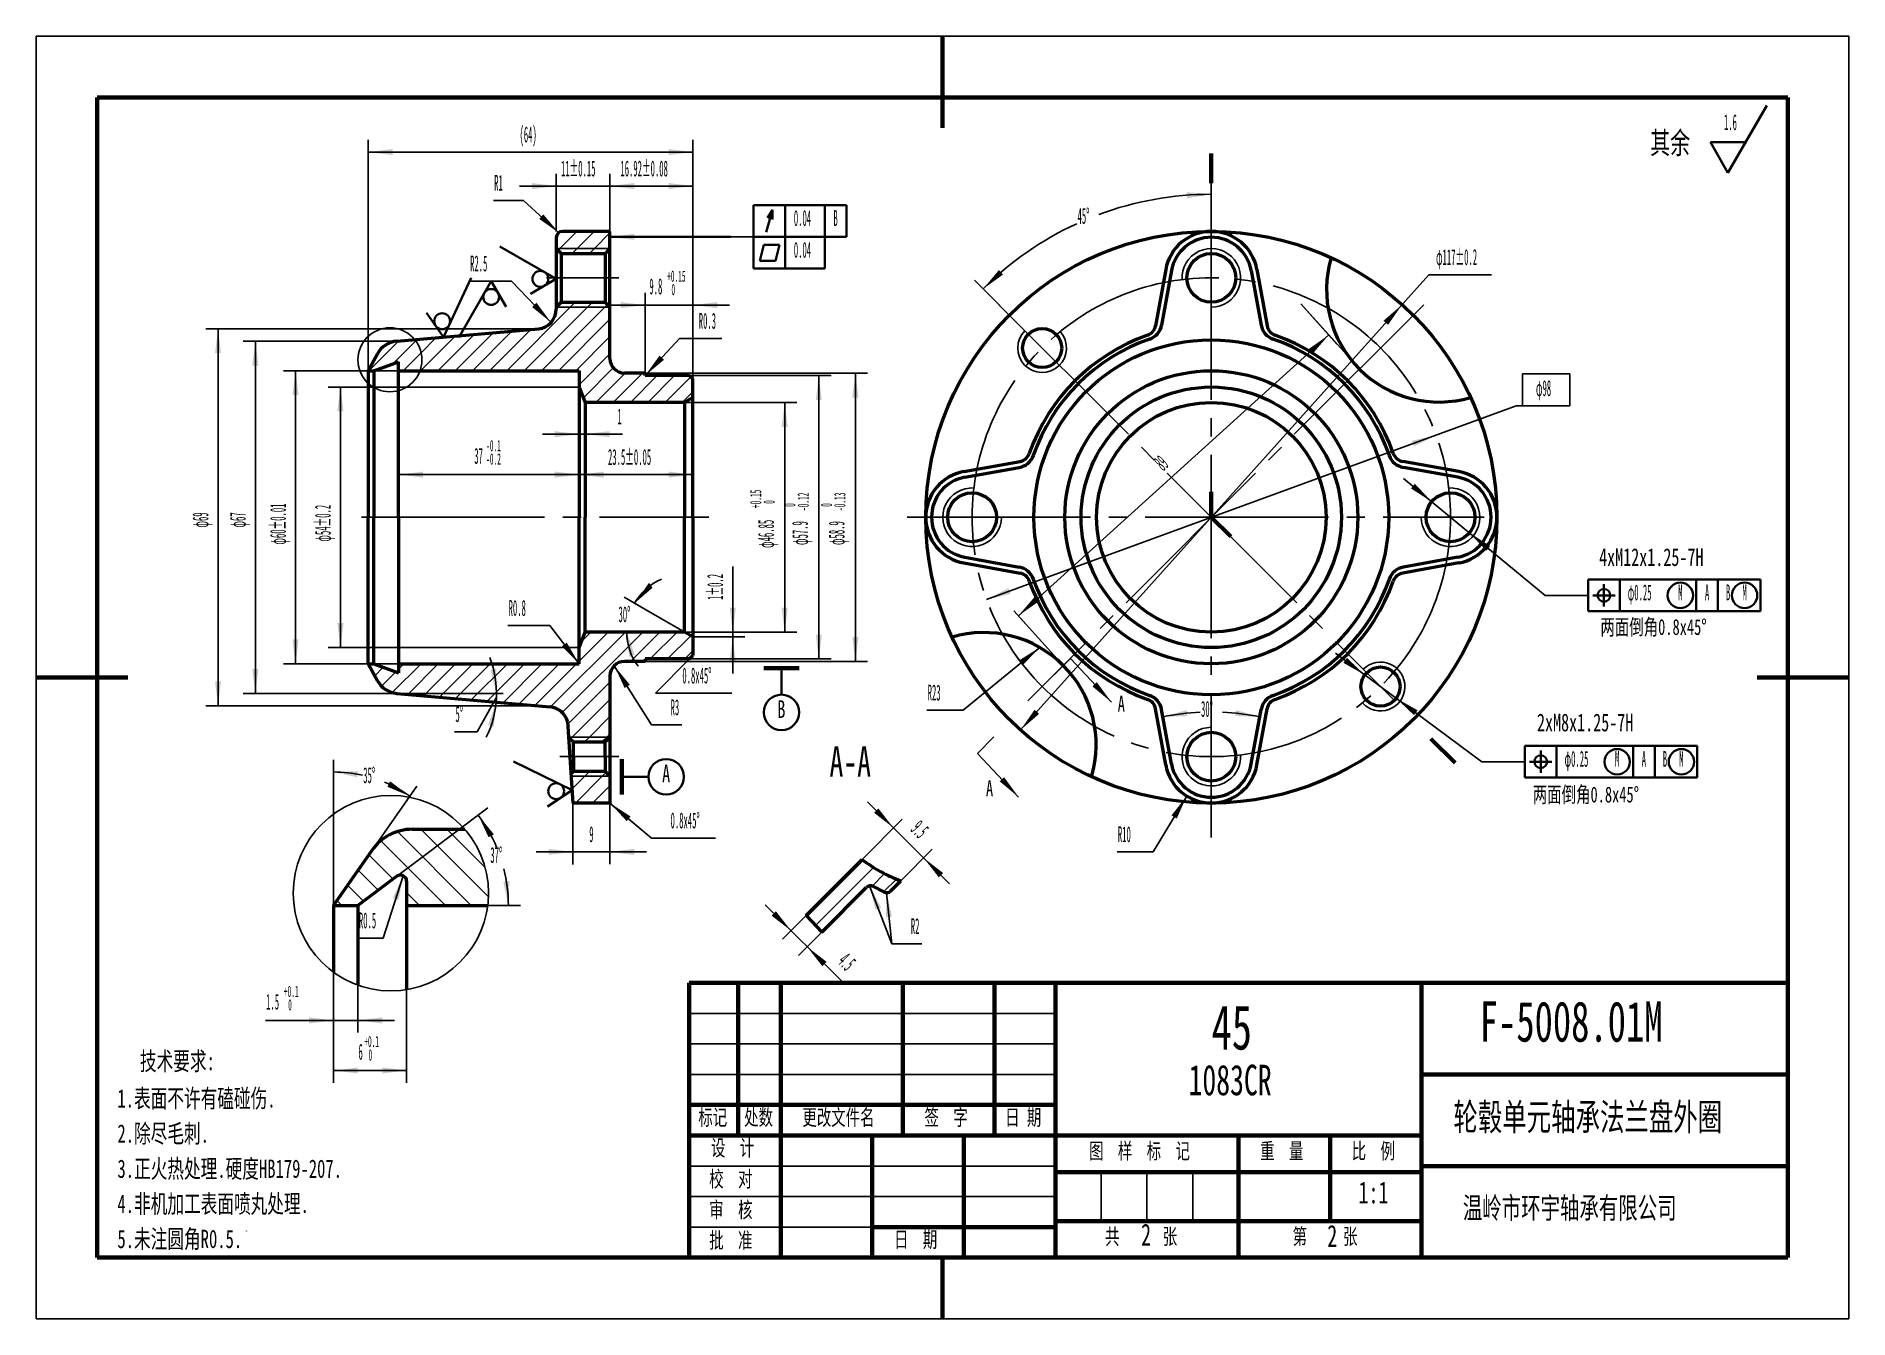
# Model space of a CAD drawing. Header units: millimetres. Extents: x -148 to 148, y -105 to 105.
import ezdxf

# ---------------------------------------------------------------- set-up
doc = ezdxf.new("R2010")
doc.units = ezdxf.units.MM
doc.linetypes.add('EB_DASHDOT', pattern=[39, 30, -3, 3, -3])
for name, color, linetype, lineweight in [('CAXA0', 7, 'Continuous', 70), ('CAXA3', 7, 'Continuous', 25), ('CAXA4', 3, 'Continuous', 25), ('CAXA5', 4, 'Continuous', 25)]:
    doc.layers.add(name, color=color, linetype=linetype, lineweight=lineweight)
doc.styles.add('UserTxtStyle1', font='', dxfattribs={"width": 0.4})
doc.styles.add('UserTxtStyle2', font='', dxfattribs={"width": 0.667})
doc.styles.add('UserTxtStyle3', font='', dxfattribs={"width": 0.4})
doc.styles.add('UserTxtStyle4', font='', dxfattribs={"width": 0.667})
doc.styles.add('UserTxtStyle5', font='', dxfattribs={"width": 0.667})
doc.styles.add('标准', font='', dxfattribs={"width": 0.667})
doc.styles.get('UserTxtStyle1').set_extended_font_data('FangSong_GB2312')
doc.styles.get('UserTxtStyle2').set_extended_font_data('FangSong_GB2312')
doc.styles.get('UserTxtStyle3').set_extended_font_data('FangSong_GB2312')
doc.styles.get('UserTxtStyle4').set_extended_font_data('FangSong_GB2312')
doc.styles.get('UserTxtStyle5').set_extended_font_data('FangSong_GB2312')
doc.styles.get('标准').set_extended_font_data('FangSong_GB2312')
doc.dimstyles.new('标准', dxfattribs={"dimtxt": 2.6, "dimasz": 4, "dimexe": 2, "dimexo": 0, "dimtad": 1, "dimdec": 1, "dimdsep": 46, "dimtxsty": 'UserTxtStyle1', "dimcen": 0, "dimdle": 6, "dimaunit": 1, "dimazin": 2, "dimtfac": 1, "dimtdec": 3, "dimtmove": 0, "dimatfit": 3, "dimfxl": 0, "dimtolj": 1, "dimtzin": 0, "dimarcsym": 0})

msp = doc.modelspace()

# ---------------------------------------------------------------- texts
at = {"layer": 'CAXA3', "linetype": 'Continuous', "lineweight": 25, "insert": (85.26, -85.1), "char_height": 3.5, "attachment_point": 1, "style": 'UserTxtStyle4'}
msp.add_mtext('\\fFangSong_GB2312|b0|i0|p34;温岭市环宇轴承有限公司', dxfattribs=at)
at = {"layer": 'CAXA4', "linetype": 'Continuous', "lineweight": 25, "attachment_point": 1}
for s, insert, char_height, style in [('\\fFangSong_GB2312|b0|i0|p34;其余', (115.96, 89.35), 3.6, 'UserTxtStyle2'), ('\\fFangSong_GB2312|b0|i0|p34;4xM12x1.25-7H', (107.59, 21.16), 2.9, '标准'), ('\\fFangSong_GB2312|b0|i0|p34;两面倒角0.8x45{%%D}', (107.8, 9.57), 2.6, 'UserTxtStyle4'), ('\\fFangSong_GB2312|b0|i0|p34;A', (28.71, -3), 2.6, '标准'), ('\\fFangSong_GB2312|b0|i0|p34;2xM8x1.25-7H', (97.41, -5.91), 2.9, '标准'), ('\\fFangSong_GB2312|b0|i0|p34;A-A', (-18.52, -11.25), 5, '标准'), ('\\fFangSong_GB2312|b0|i0|p34;A', (7.12, -16.84), 2.6, '标准'), ('\\fFangSong_GB2312|b0|i0|p34;两面倒角0.8x45{%%D}', (96.72, -17.86), 2.6, 'UserTxtStyle4'), ('\\fFangSong_GB2312|b0|i0|p34;F-5008.01M', (88.04, -53.03), 6.6, 'UserTxtStyle5'), ('\\fFangSong_GB2312|b0|i0|p34;45', (44.09, -53.63), 7.3, 'UserTxtStyle2'), ('\\fFangSong_GB2312|b0|i0|p34;技术要求:', (-131.51, -61.31), 3, 'UserTxtStyle2'), ('\\fFangSong_GB2312|b0|i0|p34;1083CR', (40.32, -63.41), 5, '标准'), ('\\fFangSong_GB2312|b0|i0|p34;1.表面不许有磕碰伤.', (-135.2, -67.42), 3, 'UserTxtStyle2'), ('\\fFangSong_GB2312|b0|i0|p34;轮毂单元轴承法兰盘外圈', (83.72, -69.76), 4.4, 'UserTxtStyle2'), ('\\fFangSong_GB2312|b0|i0|p34;2.除尽毛刺.', (-135.2, -73.17), 3, 'UserTxtStyle2'), ('\\fFangSong_GB2312|b0|i0|p34;3.正火热处理.硬度HB179-207.', (-135.2, -78.93), 3, 'UserTxtStyle2'), ('\\fFangSong_GB2312|b0|i0|p34;校  对', (-38.23, -80.81), 2.6, 'UserTxtStyle2'), ('\\fFangSong_GB2312|b0|i0|p34;4.非机加工表面喷丸处理.', (-135.2, -84.68), 3, 'UserTxtStyle2'), ('\\fFangSong_GB2312|b0|i0|p34;审  核', (-38.23, -85.86), 2.6, 'UserTxtStyle2'), ('\\fFangSong_GB2312|b0|i0|p34;5.未注圆角R0.5.', (-135.2, -90.43), 3, 'UserTxtStyle2'), ('\\fFangSong_GB2312|b0|i0|p34;批  准', (-38.23, -90.86), 2.6, 'UserTxtStyle2'), ('\\fFangSong_GB2312|b0|i0|p34;2', (32.54, -89.44), 3.6, 'UserTxtStyle2'), ('\\fFangSong_GB2312|b0|i0|p34;2', (63.05, -89.64), 3.6, 'UserTxtStyle2')]:
    msp.add_mtext(s, dxfattribs=dict(at, insert=insert, char_height=char_height, style=style))

# ---------------------------------------------------------------- blocks, each defined once
blk = doc.blocks.new('CAXBLOCK0', base_point=(138.5, -95))
at = {"layer": 'CAXA0', "linetype": 'Continuous', "lineweight": 25}
for p, q in [((148.5, 105), (-148.5, 105)), ((-148.5, 105), (-148.5, -105)), ((148.5, -105), (148.5, 105)), ((-148.5, -105), (148.5, -105))]:
    blk.add_line(p, q, dxfattribs=at)
at = {"layer": 'CAXA0', "linetype": 'Continuous', "lineweight": 70}
for p, q in [((0, 105), (0, 90)), ((138.5, 95), (-138.5, 95)), ((138.5, -95), (138.5, 95)), ((-148.5, 0), (-133.5, 0)), ((148.5, 0), (133.5, 0)), ((-138.5, -95), (138.5, -95)), ((0, -105), (0, -95))]:
    blk.add_line(p, q, dxfattribs=at)
at = {"layer": 'CAXA0'}
blk.add_line((-138.5, 95), (-138.5, -95), dxfattribs=at)
blk = doc.blocks.new('CAXBLOCK5')
at = {"layer": 'CAXA0', "color": 0, "linetype": 'Continuous', "lineweight": 25, "insert": (68.17, -82.53), "char_height": 3.6, "attachment_point": 1, "style": '标准'}
blk.add_mtext('\\fFangSong_GB2312|b0|i0|p34;1:1', dxfattribs=at)
blk = doc.blocks.new('CAXBLOCK1', base_point=(138.5, -50))
at = {"layer": 'CAXA0', "linetype": 'Continuous', "lineweight": 70}
for p, q in [((-41.5, -95), (-41.5, -50)), ((-41.5, -50), (138.5, -50)), ((-33.5, -75), (-33.5, -50)), ((-26.5, -50), (-26.5, -95)), ((-6.5, -75), (-6.5, -50)), ((8.5, -75), (8.5, -50)), ((18.5, -50), (18.5, -95)), ((78.5, -50), (78.5, -95)), ((138.5, -50), (138.5, -95)), ((138.5, -65), (78.5, -65)), ((-41.5, -70), (18.5, -70)), ((-41.5, -75), (78.5, -75)), ((-11.5, -75), (-11.5, -95)), ((3.5, -75), (3.5, -95)), ((48.5, -75), (48.5, -95)), ((63.5, -75), (63.5, -89)), ((138.5, -80), (78.5, -80)), ((18.5, -81), (78.5, -81)), ((18.5, -89), (78.5, -89)), ((-11.5, -90), (18.5, -90)), ((138.5, -95), (-41.5, -95))]:
    blk.add_line(p, q, dxfattribs=at)
at = {"layer": 'CAXA3', "linetype": 'Continuous', "lineweight": 25}
for p, q in [((-41.5, -55), (18.5, -55)), ((-41.5, -60), (18.5, -60)), ((-41.5, -65), (18.5, -65)), ((-41.5, -80), (18.5, -80)), ((26, -81), (26, -89)), ((33.5, -81), (33.5, -89)), ((41, -81), (41, -89)), ((-41.5, -85), (18.5, -85)), ((-41.5, -90), (-11.5, -90))]:
    blk.add_line(p, q, dxfattribs=at)
at = {"layer": 'CAXA0', "color": 0}
blk.add_blockref('CAXBLOCK5', (0, 0), dxfattribs=at)
at = {"layer": 'CAXA0', "linetype": 'Continuous', "lineweight": 25, "char_height": 2.6, "attachment_point": 1, "style": '标准'}
for s, insert in [('\\fFangSong_GB2312|b0|i0|p34;标记', (-40.01, -70.72)), ('\\fFangSong_GB2312|b0|i0|p34;处数', (-32.51, -70.72)), ('\\fFangSong_GB2312|b0|i0|p34;更改文件名', (-22.96, -70.72)), ('\\fFangSong_GB2312|b0|i0|p34;签  字', (-2.95, -70.72)), ('\\fFangSong_GB2312|b0|i0|p34;日 期', (10.27, -70.72)), ('\\fFangSong_GB2312|b0|i0|p34;设  计', (-37.95, -75.72)), ('\\fFangSong_GB2312|b0|i0|p34;图  样  标  记', (24.01, -76.22)), ('\\fFangSong_GB2312|b0|i0|p34;重  量', (52.05, -76.22)), ('\\fFangSong_GB2312|b0|i0|p34;比  例', (67.05, -76.22)), ('\\fFangSong_GB2312|b0|i0|p34;日  期', (-7.95, -90.72)), ('\\fFangSong_GB2312|b0|i0|p34;共      张', (26.65, -90.22)), ('\\fFangSong_GB2312|b0|i0|p34;第     张', (57.37, -90.22))]:
    blk.add_mtext(s, dxfattribs=dict(at, insert=insert))
blk = doc.blocks.new('CAXBLOCK36', base_point=(128.71, 82.65))
at = {"layer": 'CAXA4', "color": 0, "linetype": 'Continuous', "lineweight": 35}
for p, q in [((128.71, 82.65), (135.06, 93.65)), ((128.71, 82.65), (125.83, 87.65)), ((125.83, 87.65), (131.6, 87.65))]:
    blk.add_line(p, q, dxfattribs=at)
at = {"layer": 'CAXA4', "color": 0, "linetype": 'Continuous', "lineweight": 25, "insert": (128.05, 92.23), "char_height": 2.6, "attachment_point": 1, "style": 'UserTxtStyle3'}
blk.add_mtext('\\fFangSong_GB2312|b0|i0|p34;1.6', dxfattribs=at)
blk = doc.blocks.new('*D38')
at = {"layer": 'CAXA0', "linetype": 'Continuous', "lineweight": 25}
for points in [[(44.05, 79.13), (40.02, 79.47), (40.09, 78.48)], [(6.65, 63.63), (9.26, 66.73), (9.91, 65.97)]]:
    blk.add_hatch(color=0, dxfattribs=at).paths.add_polyline_path(points, flags=0)
at = {"layer": 'CAXA0', "color": 0, "linetype": 'Continuous', "lineweight": 25}
for p, q in [((44.05, 75.46), (44.05, 81.13)), ((13.5, 56.78), (5.24, 65.05))]:
    blk.add_line(p, q, dxfattribs=at)
for start, end in [(90, 110.3877), (114.6451, 135)]:
    blk.add_arc((44.05, 26.24), 52.89, start, end, dxfattribs=at)
at = {"layer": 'CAXA0', "color": 0, "linetype": 'Continuous', "lineweight": 25, "insert": (22.13, 76.88), "char_height": 2.6, "attachment_point": 1, "style": 'UserTxtStyle1'}
blk.add_mtext('\\fFangSong_GB2312|b0|i0|p34;45{%%D}', dxfattribs=at)
blk = doc.blocks.new('*D39')
at = {"layer": 'CAXA0', "linetype": 'Continuous', "lineweight": 25}
for points in [[(75.31, 61.06), (72.27, 58.42), (73.01, 57.75)], [(12.79, -8.59), (15.09, -5.28), (15.84, -5.95)]]:
    blk.add_hatch(color=0, dxfattribs=at).paths.add_polyline_path(points, flags=0)
at = {"layer": 'CAXA0', "color": 0, "linetype": 'Continuous', "lineweight": 25}
for q in [(12.79, -8.59), (89.94, 65.95)]:
    blk.add_line((79.7, 65.95), q, dxfattribs=at)
at = {"layer": 'CAXA0', "color": 0, "linetype": 'Continuous', "lineweight": 25, "insert": (80.87, 70.14), "char_height": 2.6, "attachment_point": 1, "style": 'UserTxtStyle1'}
blk.add_mtext('\\fFangSong_GB2312|b0|i0|p34;φ117{%%P}0.2', dxfattribs=at)
blk = doc.blocks.new('CAXBLOCK37', base_point=(105.78, 13.45))
at = {"layer": 'CAXA4', "color": 0, "linetype": 'Continuous', "lineweight": 35}
for p, q in [((105.78, 16.05), (110.98, 16.05)), ((105.78, 16.05), (105.78, 10.85)), ((108.38, 11.63), (108.38, 15.27)), ((110.98, 10.85), (110.98, 16.05)), ((110.98, 16.05), (134.03, 16.05)), ((123.5, 10.85), (123.5, 16.05)), ((127.07, 10.85), (127.07, 16.05)), ((134.03, 10.85), (134.03, 16.05)), ((106.56, 13.45), (110.2, 13.45)), ((110.98, 10.85), (105.78, 10.85)), ((110.98, 10.85), (134.03, 10.85))]:
    blk.add_line(p, q, dxfattribs=at)
at = {"layer": 'CAXA4', "color": 0, "linetype": 'Continuous', "lineweight": 25}
blk.add_line((98.73, 13.45), (105.78, 13.45), dxfattribs=at)
at = {"layer": 'CAXA4', "color": 0, "linetype": 'Continuous', "lineweight": 35}
for centre, radius in [((120.9, 13.45), 2.08), ((131.43, 13.45), 2.08), ((108.38, 13.45), 1.04)]:
    blk.add_circle(centre, radius, dxfattribs=at)
at = {"layer": 'CAXA4', "color": 0, "linetype": 'Continuous', "lineweight": 25, "char_height": 2.6, "attachment_point": 1, "style": 'UserTxtStyle1'}
for s, insert in [('\\fFangSong_GB2312|b0|i0|p34;φ0.25 ', (112.28, 15.23)), ('\\fFangSong_GB2312|b0|i0|p34;M', (120.55, 15.23)), ('\\fFangSong_GB2312|b0|i0|p34;A', (124.93, 15.23)), ('\\fFangSong_GB2312|b0|i0|p34;B', (128.37, 15.23)), ('\\fFangSong_GB2312|b0|i0|p34;M', (131.07, 15.23))]:
    blk.add_mtext(s, dxfattribs=dict(at, insert=insert))
blk = doc.blocks.new('CAXBLOCK38', base_point=(95.43, -13.8))
at = {"layer": 'CAXA4', "color": 0, "linetype": 'Continuous', "lineweight": 35}
for p, q in [((95.43, -11.2), (100.63, -11.2)), ((95.43, -11.2), (95.43, -16.4)), ((100.63, -16.4), (100.63, -11.2)), ((100.63, -11.2), (123.68, -11.2)), ((113.15, -16.4), (113.15, -11.2)), ((116.73, -16.4), (116.73, -11.2)), ((123.68, -16.4), (123.68, -11.2)), ((96.21, -13.8), (99.85, -13.8)), ((98.03, -15.62), (98.03, -11.98)), ((100.63, -16.4), (95.43, -16.4)), ((100.63, -16.4), (123.68, -16.4))]:
    blk.add_line(p, q, dxfattribs=at)
at = {"layer": 'CAXA4', "color": 0, "linetype": 'Continuous', "lineweight": 25}
blk.add_line((88.38, -13.8), (95.43, -13.8), dxfattribs=at)
at = {"layer": 'CAXA4', "color": 0, "linetype": 'Continuous', "lineweight": 35}
for centre, radius in [((110.55, -13.8), 2.08), ((121.08, -13.8), 2.08), ((98.03, -13.8), 1.04)]:
    blk.add_circle(centre, radius, dxfattribs=at)
at = {"layer": 'CAXA4', "color": 0, "linetype": 'Continuous', "lineweight": 25, "char_height": 2.6, "attachment_point": 1, "style": 'UserTxtStyle1'}
for s, insert in [('\\fFangSong_GB2312|b0|i0|p34;φ0.25 ', (101.93, -12.02)), ('\\fFangSong_GB2312|b0|i0|p34;M', (110.2, -12.02)), ('\\fFangSong_GB2312|b0|i0|p34;A', (114.58, -12.02)), ('\\fFangSong_GB2312|b0|i0|p34;B', (118.03, -12.02)), ('\\fFangSong_GB2312|b0|i0|p34;M', (120.72, -12.02))]:
    blk.add_mtext(s, dxfattribs=dict(at, insert=insert))
blk = doc.blocks.new('CAXBLOCK39', base_point=(-30.99, 72.15))
at = {"layer": 'CAXA4', "linetype": 'Continuous', "lineweight": 25}
blk.add_hatch(color=0, dxfattribs=at).paths.add_polyline_path([(-54.49, 72.15), (-50.49, 71.65), (-50.49, 72.65)], flags=0)
at = {"layer": 'CAXA4', "color": 0, "linetype": 'Continuous', "lineweight": 35}
for p, q in [((-30.99, 77.35), (-25.79, 77.35)), ((-30.99, 77.35), (-30.99, 66.95)), ((-25.79, 66.95), (-25.79, 77.35)), ((-25.79, 77.35), (-15.73, 77.35)), ((-19.3, 72.15), (-19.3, 77.35)), ((-15.73, 72.15), (-15.73, 77.35)), ((-27.87, 76.57), (-28.91, 72.93)), ((-27.87, 76.57), (-28.65, 75.27)), ((-27.87, 76.57), (-27.87, 75.01)), ((-54.49, 72.15), (-34.66, 72.15)), ((-30.99, 72.15), (-25.79, 72.15)), ((-25.79, 72.15), (-15.73, 72.15)), ((-19.3, 66.95), (-19.3, 72.15)), ((-29.3, 70.85), (-29.95, 68.25)), ((-29.3, 70.85), (-26.7, 70.85)), ((-27.35, 68.25), (-26.7, 70.85)), ((-25.79, 66.95), (-30.99, 66.95)), ((-27.35, 68.25), (-29.95, 68.25)), ((-25.79, 66.95), (-19.3, 66.95))]:
    blk.add_line(p, q, dxfattribs=at)
at = {"layer": 'CAXA4', "color": 0, "linetype": 'Continuous', "lineweight": 25}
blk.add_line((-34.66, 72.15), (-30.99, 72.15), dxfattribs=at)
at = {"layer": 'CAXA4', "color": 0, "linetype": 'Continuous', "lineweight": 25, "char_height": 2.6, "attachment_point": 1, "style": 'UserTxtStyle1'}
for s, insert in [('\\fFangSong_GB2312|b0|i0|p34;0.04', (-24.36, 76.53)), ('\\fFangSong_GB2312|b0|i0|p34;B', (-17.87, 76.53)), ('\\fFangSong_GB2312|b0|i0|p34;0.04', (-24.36, 71.33))]:
    blk.add_mtext(s, dxfattribs=dict(at, insert=insert))
blk = doc.blocks.new('CAXBLOCK40')
at = {"layer": 'CAXA0', "color": 0, "attachment_point": 1, "rotation": 90, "style": 'UserTxtStyle1'}
for s, insert, char_height in [('\\fFangSong_GB2312|b0|i0|p34;-0.13', (-17.75, 27.27), 1.8385), ('\\fFangSong_GB2312|b0|i0|p34;0', (-19.94, 27.95), 1.8385), ('\\fFangSong_GB2312|b0|i0|p34;φ58.9', (-18.65, 21.69), 2.6)]:
    blk.add_mtext(s, dxfattribs=dict(at, insert=insert, char_height=char_height))
blk = doc.blocks.new('*D43')
at = {"layer": 'CAXA0', "linetype": 'Continuous', "lineweight": 25}
for points in [[(-14.27, 49.84), (-14.77, 45.84), (-13.77, 45.84)], [(-14.27, 2.64), (-14.77, 6.64), (-13.77, 6.64)]]:
    blk.add_hatch(color=0, dxfattribs=at).paths.add_polyline_path(points, flags=0)
at = {"layer": 'CAXA0', "color": 0, "linetype": 'Continuous', "lineweight": 25}
for p, q in [((-52.09, 49.84), (-12.27, 49.84)), ((-14.27, 49.84), (-14.27, 2.64)), ((-52.09, 2.64), (-12.27, 2.64))]:
    blk.add_line(p, q, dxfattribs=at)
blk.add_blockref('CAXBLOCK40', (0, 0), dxfattribs=at)
blk = doc.blocks.new('CAXBLOCK41')
at = {"layer": 'CAXA0', "color": 0, "attachment_point": 1, "rotation": 90, "style": 'UserTxtStyle1'}
for s, insert, char_height in [('\\fFangSong_GB2312|b0|i0|p34;-0.12', (-23.75, 27.27), 1.8385), ('\\fFangSong_GB2312|b0|i0|p34;0', (-25.95, 27.95), 1.8385), ('\\fFangSong_GB2312|b0|i0|p34;φ57.9', (-24.65, 21.69), 2.6)]:
    blk.add_mtext(s, dxfattribs=dict(at, insert=insert, char_height=char_height))
blk = doc.blocks.new('*D45')
at = {"layer": 'CAXA0', "linetype": 'Continuous', "lineweight": 25}
for points in [[(-20.27, 49.44), (-20.77, 45.44), (-19.77, 45.44)], [(-20.27, 3.04), (-20.77, 7.04), (-19.77, 7.04)]]:
    blk.add_hatch(color=0, dxfattribs=at).paths.add_polyline_path(points, flags=0)
at = {"layer": 'CAXA0', "color": 0, "linetype": 'Continuous', "lineweight": 25}
for p, q in [((-41.45, 49.44), (-18.27, 49.44)), ((-20.27, 49.44), (-20.27, 3.04)), ((-41.45, 3.04), (-18.27, 3.04))]:
    blk.add_line(p, q, dxfattribs=at)
blk.add_blockref('CAXBLOCK41', (0, 0), dxfattribs=at)
blk = doc.blocks.new('CAXBLOCK42')
at = {"layer": 'CAXA0', "color": 0, "attachment_point": 1, "rotation": 90, "style": 'UserTxtStyle1'}
for s, insert, char_height in [('\\fFangSong_GB2312|b0|i0|p34;+0.15', (-31.53, 27.75), 1.8385), ('\\fFangSong_GB2312|b0|i0|p34;0', (-29.34, 28.44), 1.8385), ('\\fFangSong_GB2312|b0|i0|p34;φ46.85', (-30.23, 21.21), 2.6)]:
    blk.add_mtext(s, dxfattribs=dict(at, insert=insert, char_height=char_height))
blk = doc.blocks.new('*D47')
at = {"layer": 'CAXA0', "linetype": 'Continuous', "lineweight": 25}
for points in [[(-25.86, 45.04), (-26.36, 41.04), (-25.36, 41.04)], [(-25.86, 7.44), (-26.36, 11.44), (-25.36, 11.44)]]:
    blk.add_hatch(color=0, dxfattribs=at).paths.add_polyline_path(points, flags=0)
at = {"layer": 'CAXA0', "color": 0, "linetype": 'Continuous', "lineweight": 25}
for p, q in [((-42.28, 45.04), (-23.86, 45.04)), ((-25.86, 45.04), (-25.86, 7.44)), ((-42.28, 7.44), (-23.86, 7.44))]:
    blk.add_line(p, q, dxfattribs=at)
blk.add_blockref('CAXBLOCK42', (0, 0), dxfattribs=at)
blk = doc.blocks.new('CAXBLOCK43')
at = {"layer": 'CAXA4', "color": 0, "attachment_point": 1, "style": 'UserTxtStyle1'}
for s, insert, char_height in [('\\fFangSong_GB2312|b0|i0|p34;+0.15', (-45.11, 66.64), 1.8385), ('\\fFangSong_GB2312|b0|i0|p34;9.8', (-48.03, 65.35), 2.6), ('\\fFangSong_GB2312|b0|i0|p34;0', (-44.42, 64.45), 1.8385)]:
    blk.add_mtext(s, dxfattribs=dict(at, insert=insert, char_height=char_height))
blk = doc.blocks.new('*D49')
at = {"layer": 'CAXA4', "linetype": 'Continuous', "lineweight": 25}
for points in [[(-48.73, 60.98), (-52.73, 60.48), (-52.73, 61.48)], [(-40.89, 60.98), (-36.89, 60.48), (-36.89, 61.48)]]:
    blk.add_hatch(color=0, dxfattribs=at).paths.add_polyline_path(points, flags=0)
at = {"layer": 'CAXA4', "color": 0, "linetype": 'Continuous', "lineweight": 25}
for p, q in [((-48.73, 49.84), (-48.73, 62.98)), ((-40.89, 48.88), (-40.89, 62.98)), ((-54.73, 60.98), (-34.89, 60.98))]:
    blk.add_line(p, q, dxfattribs=at)
blk.add_blockref('CAXBLOCK43', (0, 0), dxfattribs=at)
blk = doc.blocks.new('*D51')
at = {"layer": 'CAXA4', "linetype": 'Continuous', "lineweight": 25}
blk.add_hatch(color=0, dxfattribs=at).paths.add_polyline_path([(-48.73, 49.44), (-45.64, 52.02), (-46.37, 52.7)], flags=0)
at = {"layer": 'CAXA4', "color": 0, "linetype": 'Continuous', "lineweight": 25}
for p, q in [((-48.73, 49.44), (-43.07, 55.52)), ((-43.07, 55.52), (-36.18, 55.52))]:
    blk.add_line(p, q, dxfattribs=at)
at = {"layer": 'CAXA4', "color": 0, "linetype": 'Continuous', "lineweight": 25, "insert": (-39.94, 59.7), "char_height": 2.6, "attachment_point": 1, "style": 'UserTxtStyle1'}
blk.add_mtext('\\fFangSong_GB2312|b0|i0|p34;R0.3', dxfattribs=at)
blk = doc.blocks.new('*D52')
at = {"layer": 'CAXA4', "linetype": 'Continuous', "lineweight": 25}
for points in [[(-34.37, 7.44), (-34.87, 11.44), (-33.87, 11.44)], [(-34.37, 6.64), (-34.87, 2.64), (-33.87, 2.64)]]:
    blk.add_hatch(color=0, dxfattribs=at).paths.add_polyline_path(points, flags=0)
at = {"layer": 'CAXA4', "color": 0, "linetype": 'Continuous', "lineweight": 25}
for p, q in [((-34.37, 18.15), (-34.37, 0.64)), ((-42.28, 7.44), (-32.37, 7.44)), ((-36.59, 6.64), (-32.37, 6.64))]:
    blk.add_line(p, q, dxfattribs=at)
at = {"layer": 'CAXA4', "color": 0, "linetype": 'Continuous', "lineweight": 25, "insert": (-38.56, 12.71), "char_height": 2.6, "attachment_point": 1, "rotation": 90, "style": 'UserTxtStyle1'}
blk.add_mtext('\\fFangSong_GB2312|b0|i0|p34;1{%%P}0.2', dxfattribs=at)
blk = doc.blocks.new('*D53')
at = {"layer": 'CAXA4', "linetype": 'Continuous', "lineweight": 25}
for points in [[(-50.46, 12.16), (-48.09, 15.51), (-47.51, 14.7)], [(-51.73, 7.44), (-51.35, 3.35), (-50.44, 3.76)]]:
    blk.add_hatch(color=0, dxfattribs=at).paths.add_polyline_path(points, flags=0)
at = {"layer": 'CAXA4', "color": 0, "linetype": 'Continuous', "lineweight": 25}
for p, q in [((-47.73, 10.58), (-52.19, 13.16)), ((-49.2, 7.44), (-53.73, 7.44))]:
    blk.add_line(p, q, dxfattribs=at)
for start, end in [(113.6532, 150.0296), (180, 216.3764)]:
    blk.add_arc((-42.28, 7.44), 9.45, start, end, dxfattribs=at)
at = {"layer": 'CAXA4', "color": 0, "linetype": 'Continuous', "lineweight": 25, "insert": (-53.09, 11.66), "char_height": 2.6, "attachment_point": 1, "style": 'UserTxtStyle1'}
blk.add_mtext('\\fFangSong_GB2312|b0|i0|p34;30{%%D}', dxfattribs=at)
blk = doc.blocks.new('CAXBLOCK44')
at = {"layer": 'CAXA0', "color": 0, "linetype": 'Continuous', "lineweight": 25}
for p, q in [((-64.21, -4.81), (-51.96, 7.44)), ((-62.3, -5.73), (-49.13, 7.44)), ((-59.53, 2.7), (-54.79, 7.44)), ((-59.13, 5.92), (-57.62, 7.44)), ((-51.1, 2.64), (-46.3, 7.44)), ((-47.88, 3.04), (-43.48, 7.44)), ((-45.05, 3.04), (-41.24, 6.84)), ((-42.22, 3.04), (-40.89, 4.37)), ((-94.04, 2.13), (-93.93, 2.24)), ((-93.04, 0.29), (-91.65, 1.69)), ((-91.94, -1.43), (-89.57, 0.93)), ((-90.16, -2.48), (-85.45, 2.24)), ((-89.13, 1.38), (-88.27, 2.24)), ((-87.62, -2.77), (-82.62, 2.24)), ((-85.02, -2.99), (-79.79, 2.24)), ((-82.42, -3.22), (-76.96, 2.24)), ((-79.82, -3.45), (-74.13, 2.24)), ((-77.22, -3.68), (-71.3, 2.24)), ((-74.61, -3.9), (-68.47, 2.24)), ((-72.01, -4.13), (-65.65, 2.24)), ((-69.41, -4.36), (-62.82, 2.24)), ((-66.81, -4.59), (-59.99, 2.24)), ((-61.43, -7.69), (-54.49, -0.75)), ((-60.68, -9.76), (-54.49, -3.58)), ((-57.85, -9.76), (-54.49, -6.41)), ((-60.98, -10.07), (-60.68, -9.76)), ((-58.65, -10.56), (-57.85, -9.76)), ((-55.82, -10.56), (-55.02, -9.76)), ((-55.02, -9.76), (-54.49, -9.23)), ((-60.72, -18.29), (-58.59, -16.16)), ((-60.16, -20.56), (-55.76, -16.16)), ((-58.59, -16.16), (-57.79, -15.36)), ((-57.33, -20.56), (-54.49, -17.72)), ((-55.76, -16.16), (-55.13, -15.53)), ((-54.51, -20.56), (-54.49, -20.55))]:
    blk.add_line(p, q, dxfattribs=at)
blk = doc.blocks.new('CAXBLOCK45')
at = {"layer": 'CAXA0', "color": 0, "linetype": 'Continuous', "lineweight": 25}
for p, q in [((-62.7, 70.24), (-59.9, 73.04)), ((-59.87, 70.24), (-57.07, 73.04)), ((-57.04, 70.24), (-54.49, 72.79)), ((-62.99, 69.94), (-62.7, 70.24)), ((-60.67, 69.44), (-59.87, 70.24)), ((-57.84, 69.44), (-57.04, 70.24)), ((-71.39, 50.24), (-60.99, 60.64)), ((-68.56, 50.24), (-58.16, 60.64)), ((-65.73, 50.24), (-55.33, 60.64)), ((-60.99, 60.64), (-60.19, 61.44)), ((-58.16, 60.64), (-57.36, 61.44)), ((-55.33, 60.64), (-54.91, 61.06)), ((-79.87, 50.24), (-73.65, 56.46)), ((-77.04, 50.24), (-70.55, 56.73)), ((-74.21, 50.24), (-67.45, 57)), ((-62.9, 50.24), (-54.49, 58.65)), ((-94.01, 50.24), (-89.15, 55.1)), ((-90.06, 51.36), (-86.31, 55.11)), ((-86.31, 55.11), (-86.05, 55.38)), ((-85.53, 50.24), (-79.85, 55.92)), ((-85.44, 53.16), (-82.95, 55.65)), ((-82.7, 50.24), (-76.75, 56.19)), ((-60.07, 50.24), (-54.49, 55.82)), ((-88.36, 50.24), (-85.44, 53.16)), ((-59.53, 47.95), (-54.49, 52.99)), ((-58.84, 45.81), (-53.94, 50.71)), ((-56.79, 45.04), (-51.99, 49.84)), ((-53.96, 45.04), (-49.16, 49.84)), ((-51.13, 45.04), (-46.73, 49.44)), ((-48.3, 45.04), (-43.9, 49.44)), ((-45.47, 45.04), (-41.26, 49.25)), ((-42.65, 45.04), (-40.89, 46.79))]:
    blk.add_line(p, q, dxfattribs=at)
blk = doc.blocks.new('*D56')
at = {"layer": 'CAXA4', "linetype": 'Continuous', "lineweight": 25}
for points in [[(-59.53, 33.22), (-55.53, 32.72), (-55.53, 33.72)], [(-40.89, 33.22), (-44.89, 32.72), (-44.89, 33.72)]]:
    blk.add_hatch(color=0, dxfattribs=at).paths.add_polyline_path(points, flags=0)
at = {"layer": 'CAXA4', "color": 0, "linetype": 'Continuous', "lineweight": 25}
for p, q in [((-59.53, 26.24), (-59.53, 35.22)), ((-59.53, 33.22), (-40.89, 33.22)), ((-40.89, 26.24), (-40.89, 35.22))]:
    blk.add_line(p, q, dxfattribs=at)
at = {"layer": 'CAXA4', "color": 0, "linetype": 'Continuous', "lineweight": 25, "insert": (-54.81, 37.41), "char_height": 2.6, "attachment_point": 1, "style": 'UserTxtStyle1'}
blk.add_mtext('\\fFangSong_GB2312|b0|i0|p34;23.5{%%P}0.05', dxfattribs=at)
blk = doc.blocks.new('CAXBLOCK46')
at = {"layer": 'CAXA0', "color": 0, "attachment_point": 1, "style": 'UserTxtStyle1'}
for s, insert, char_height in [('\\fFangSong_GB2312|b0|i0|p34;-0.1', (-74.77, 38.89), 1.8385), ('\\fFangSong_GB2312|b0|i0|p34;37', (-76.72, 37.59), 2.6), ('\\fFangSong_GB2312|b0|i0|p34;-0.2', (-74.77, 36.7), 1.8385)]:
    blk.add_mtext(s, dxfattribs=dict(at, insert=insert, char_height=char_height))
blk = doc.blocks.new('*D57')
at = {"layer": 'CAXA0', "linetype": 'Continuous', "lineweight": 25}
for points in [[(-89.13, 33.22), (-85.13, 32.72), (-85.13, 33.72)], [(-59.53, 33.22), (-63.53, 32.72), (-63.53, 33.72)]]:
    blk.add_hatch(color=0, dxfattribs=at).paths.add_polyline_path(points, flags=0)
at = {"layer": 'CAXA0', "color": 0, "linetype": 'Continuous', "lineweight": 25}
for p, q in [((-89.13, 51.7), (-89.13, 31.22)), ((-89.13, 33.22), (-59.53, 33.22)), ((-59.53, 26.24), (-59.53, 35.22))]:
    blk.add_line(p, q, dxfattribs=at)
blk.add_blockref('CAXBLOCK46', (0, 0), dxfattribs=at)
blk = doc.blocks.new('*D59')
at = {"layer": 'CAXA4', "linetype": 'Continuous', "lineweight": 25}
for points in [[(-59.53, 39.85), (-63.53, 39.35), (-63.53, 40.35)], [(-58.54, 39.85), (-54.54, 39.35), (-54.54, 40.35)]]:
    blk.add_hatch(color=0, dxfattribs=at).paths.add_polyline_path(points, flags=0)
at = {"layer": 'CAXA4', "color": 0, "linetype": 'Continuous', "lineweight": 25}
for p, q in [((-59.53, 50.24), (-59.53, 37.85)), ((-58.54, 45.04), (-58.54, 37.85)), ((-65.53, 39.85), (-52.42, 39.85))]:
    blk.add_line(p, q, dxfattribs=at)
at = {"layer": 'CAXA4', "color": 0, "linetype": 'Continuous', "lineweight": 25, "insert": (-53.27, 44.04), "char_height": 2.6, "attachment_point": 1, "style": 'UserTxtStyle1'}
blk.add_mtext('\\fFangSong_GB2312|b0|i0|p34;1', dxfattribs=at)
blk = doc.blocks.new('CAXBLOCK47', base_point=(-26.39, 2.5))
at = {"layer": 'CAXA4', "color": 0, "linetype": 'Continuous', "lineweight": 70}
blk.add_line((-23.49, 1.54), (-29.29, 1.54), dxfattribs=at)
at = {"layer": 'CAXA4', "color": 0, "linetype": 'Continuous', "lineweight": 35}
blk.add_line((-26.39, 1.54), (-26.39, -2.81), dxfattribs=at)
blk.add_circle((-26.39, -5.71), 2.9, dxfattribs=at)
at = {"layer": 'CAXA4', "color": 0, "linetype": 'Continuous', "lineweight": 25, "insert": (-27.06, -3.73), "char_height": 2.9, "attachment_point": 1, "style": '标准'}
blk.add_mtext('\\fFangSong_GB2312|b0|i0|p34;B', dxfattribs=at)
blk = doc.blocks.new('*D61')
at = {"layer": 'CAXA4', "color": 0, "linetype": 'Continuous', "lineweight": 25}
for p, q in [((-41.45, 3.04), (-47.05, -2.56)), ((-47.05, -2.56), (-34.52, -2.56))]:
    blk.add_line(p, q, dxfattribs=at)
at = {"layer": 'CAXA4', "color": 0, "linetype": 'Continuous', "lineweight": 25, "insert": (-42.63, 1.63), "char_height": 2.6, "attachment_point": 1, "style": 'UserTxtStyle1'}
blk.add_mtext('\\fFangSong_GB2312|b0|i0|p34;0.8x45{%%D}', dxfattribs=at)
blk = doc.blocks.new('*D62')
at = {"layer": 'CAXA0', "linetype": 'Continuous', "lineweight": 25}
blk.add_hatch(color=0, dxfattribs=at).paths.add_polyline_path([(-53.79, 1.93), (-52.08, -1.72), (-51.23, -1.19)], flags=0)
at = {"layer": 'CAXA0', "color": 0, "linetype": 'Continuous', "lineweight": 25}
for p, q in [((-53.79, 1.93), (-47.69, -7.77)), ((-47.69, -7.77), (-42.74, -7.77))]:
    blk.add_line(p, q, dxfattribs=at)
at = {"layer": 'CAXA0', "color": 0, "linetype": 'Continuous', "lineweight": 25, "insert": (-44.56, -3.58), "char_height": 2.6, "attachment_point": 1, "style": 'UserTxtStyle1'}
blk.add_mtext('\\fFangSong_GB2312|b0|i0|p34;R3', dxfattribs=at)
blk = doc.blocks.new('*D63')
at = {"layer": 'CAXA0', "linetype": 'Continuous', "lineweight": 25}
for points in [[(-73.09, -2.61), (-73.1, 1.47), (-74.07, 1.23)], [(-73.16, -4.03), (-73.51, -8.1), (-74.46, -7.77)]]:
    blk.add_hatch(color=0, dxfattribs=at).paths.add_polyline_path(points, flags=0)
at = {"layer": 'CAXA0', "color": 0, "linetype": 'Continuous', "lineweight": 25}
for p, q in [((-72, -2.61), (-75.09, -2.61)), ((-73.11, -3.32), (-76.24, -8.88)), ((-72.13, -4.12), (-75.15, -3.86)), ((-76.24, -8.88), (-79.94, -8.88))]:
    blk.add_line(p, q, dxfattribs=at)
blk.add_arc((-89.43, -2.61), 16.34, 333.9583, 21.0417, dxfattribs=at)
at = {"layer": 'CAXA0', "color": 0, "linetype": 'Continuous', "lineweight": 25, "insert": (-79.81, -4.69), "char_height": 2.6, "attachment_point": 1, "style": 'UserTxtStyle1'}
blk.add_mtext('\\fFangSong_GB2312|b0|i0|p34;5{%%D}', dxfattribs=at)
blk = doc.blocks.new('*D64')
at = {"layer": 'CAXA0', "linetype": 'Continuous', "lineweight": 25}
for points in [[(-60.56, -28.55), (-64.56, -29.05), (-64.56, -28.05)], [(-54.49, -28.55), (-50.49, -29.05), (-50.49, -28.05)]]:
    blk.add_hatch(color=0, dxfattribs=at).paths.add_polyline_path(points, flags=0)
at = {"layer": 'CAXA0', "color": 0, "linetype": 'Continuous', "lineweight": 25}
for p, q in [((-54.49, 0.24), (-54.49, -30.55)), ((-60.56, -20.56), (-60.56, -30.55)), ((-66.56, -28.55), (-48.49, -28.55))]:
    blk.add_line(p, q, dxfattribs=at)
at = {"layer": 'CAXA0', "color": 0, "linetype": 'Continuous', "lineweight": 25, "insert": (-57.88, -24.36), "char_height": 2.6, "attachment_point": 1, "style": 'UserTxtStyle1'}
blk.add_mtext('\\fFangSong_GB2312|b0|i0|p34;9', dxfattribs=at)
blk = doc.blocks.new('CAXBLOCK48', base_point=(-53.5, -16.26))
at = {"layer": 'CAXA4', "color": 0, "linetype": 'Continuous', "lineweight": 70}
blk.add_line((-52.53, -13.36), (-52.53, -19.16), dxfattribs=at)
at = {"layer": 'CAXA4', "color": 0, "linetype": 'Continuous', "lineweight": 35}
blk.add_line((-52.53, -16.26), (-48.18, -16.26), dxfattribs=at)
blk.add_circle((-45.28, -16.26), 2.9, dxfattribs=at)
at = {"layer": 'CAXA4', "color": 0, "linetype": 'Continuous', "lineweight": 25, "insert": (-45.94, -14.28), "char_height": 2.9, "attachment_point": 1, "style": '标准'}
blk.add_mtext('\\fFangSong_GB2312|b0|i0|p34;A', dxfattribs=at)
blk = doc.blocks.new('*D66')
at = {"layer": 'CAXA0', "linetype": 'Continuous', "lineweight": 25}
blk.add_hatch(color=0, dxfattribs=at).paths.add_polyline_path([(-54.49, -20.56), (-51.75, -23.52), (-51.11, -22.76)], flags=0)
at = {"layer": 'CAXA0', "color": 0, "linetype": 'Continuous', "lineweight": 25}
for p, q in [((-54.49, -20.56), (-47.69, -26.29)), ((-47.69, -26.29), (-37.17, -26.29))]:
    blk.add_line(p, q, dxfattribs=at)
at = {"layer": 'CAXA0', "color": 0, "linetype": 'Continuous', "lineweight": 25, "insert": (-44.56, -22.1), "char_height": 2.6, "attachment_point": 1, "style": 'UserTxtStyle1'}
blk.add_mtext('\\fFangSong_GB2312|b0|i0|p34;0.8x45{%%D}', dxfattribs=at)
blk = doc.blocks.new('*D67')
at = {"layer": 'CAXA0', "linetype": 'Continuous', "lineweight": 25}
for points in [[(-106.01, 50.24), (-106.51, 46.24), (-105.51, 46.24)], [(-106.01, 2.24), (-106.51, 6.24), (-105.51, 6.24)]]:
    blk.add_hatch(color=0, dxfattribs=at).paths.add_polyline_path(points, flags=0)
at = {"layer": 'CAXA0', "color": 0, "linetype": 'Continuous', "lineweight": 25}
for p, q in [((-89.13, 50.24), (-108.01, 50.24)), ((-106.01, 50.24), (-106.01, 2.24)), ((-89.13, 2.24), (-108.01, 2.24))]:
    blk.add_line(p, q, dxfattribs=at)
at = {"layer": 'CAXA0', "color": 0, "linetype": 'Continuous', "lineweight": 25, "insert": (-110.19, 21.76), "char_height": 2.6, "attachment_point": 1, "rotation": 90, "style": 'UserTxtStyle1'}
blk.add_mtext('\\fFangSong_GB2312|b0|i0|p34;φ60{%%P}0.01', dxfattribs=at)
blk = doc.blocks.new('*D68')
at = {"layer": 'CAXA0', "linetype": 'Continuous', "lineweight": 25}
for points in [[(-98.65, 47.56), (-99.15, 43.56), (-98.15, 43.56)], [(-98.65, 4.91), (-99.15, 8.91), (-98.15, 8.91)]]:
    blk.add_hatch(color=0, dxfattribs=at).paths.add_polyline_path(points, flags=0)
at = {"layer": 'CAXA0', "color": 0, "linetype": 'Continuous', "lineweight": 25}
for p, q in [((-63.77, 47.56), (-100.65, 47.56)), ((-98.65, 47.56), (-98.65, 4.91)), ((-63.77, 4.91), (-100.65, 4.91))]:
    blk.add_line(p, q, dxfattribs=at)
at = {"layer": 'CAXA0', "color": 0, "linetype": 'Continuous', "lineweight": 25, "insert": (-102.84, 22.25), "char_height": 2.6, "attachment_point": 1, "rotation": 90, "style": 'UserTxtStyle1'}
blk.add_mtext('\\fFangSong_GB2312|b0|i0|p34;φ54{%%P}0.2', dxfattribs=at)
blk = doc.blocks.new('*D69')
at = {"layer": 'CAXA0', "linetype": 'Continuous', "lineweight": 25}
for points in [[(-63.29, 80.47), (-67.29, 79.97), (-67.29, 80.97)], [(-54.49, 80.47), (-50.49, 79.97), (-50.49, 80.97)]]:
    blk.add_hatch(color=0, dxfattribs=at).paths.add_polyline_path(points, flags=0)
at = {"layer": 'CAXA0', "color": 0, "linetype": 'Continuous', "lineweight": 25}
for p, q in [((-69.29, 80.47), (-48.49, 80.47)), ((-63.29, 73.04), (-63.29, 82.47)), ((-54.49, 73.04), (-54.49, 82.47))]:
    blk.add_line(p, q, dxfattribs=at)
at = {"layer": 'CAXA0', "color": 0, "linetype": 'Continuous', "lineweight": 25, "insert": (-62.52, 84.65), "char_height": 2.6, "attachment_point": 1, "style": 'UserTxtStyle1'}
blk.add_mtext('\\fFangSong_GB2312|b0|i0|p34;11{%%P}0.15', dxfattribs=at)
blk = doc.blocks.new('*D70')
at = {"layer": 'CAXA0', "linetype": 'Continuous', "lineweight": 25}
for points in [[(-54.49, 80.47), (-50.49, 79.97), (-50.49, 80.97)], [(-40.89, 80.47), (-44.89, 79.97), (-44.89, 80.97)]]:
    blk.add_hatch(color=0, dxfattribs=at).paths.add_polyline_path(points, flags=0)
at = {"layer": 'CAXA0', "color": 0, "linetype": 'Continuous', "lineweight": 25}
for p, q in [((-54.49, 73.04), (-54.49, 82.47)), ((-54.49, 80.47), (-40.89, 80.47)), ((-40.89, 48.88), (-40.89, 82.47))]:
    blk.add_line(p, q, dxfattribs=at)
at = {"layer": 'CAXA0', "color": 0, "linetype": 'Continuous', "lineweight": 25, "insert": (-52.78, 84.65), "char_height": 2.6, "attachment_point": 1, "style": 'UserTxtStyle1'}
blk.add_mtext('\\fFangSong_GB2312|b0|i0|p34;16.92{%%P}0.08', dxfattribs=at)
blk = doc.blocks.new('*D71')
at = {"layer": 'CAXA4', "linetype": 'Continuous', "lineweight": 25}
for points in [[(-94.09, 86.04), (-90.09, 85.54), (-90.09, 86.54)], [(-40.89, 86.04), (-44.89, 85.54), (-44.89, 86.54)]]:
    blk.add_hatch(color=0, dxfattribs=at).paths.add_polyline_path(points, flags=0)
at = {"layer": 'CAXA4', "color": 0, "linetype": 'Continuous', "lineweight": 25}
for p, q in [((-94.09, 26.24), (-94.09, 88.04)), ((-40.89, 26.24), (-40.89, 88.04)), ((-94.09, 86.04), (-40.89, 86.04))]:
    blk.add_line(p, q, dxfattribs=at)
at = {"layer": 'CAXA4', "color": 0, "linetype": 'Continuous', "lineweight": 25, "insert": (-69.31, 90.23), "char_height": 2.6, "attachment_point": 1, "style": 'UserTxtStyle1'}
blk.add_mtext('\\fFangSong_GB2312|b0|i0|p34;(64)', dxfattribs=at)
blk = doc.blocks.new('CAXBLOCK49', base_point=(-81.76, 55.75))
at = {"layer": 'CAXA4', "color": 0, "linetype": 'Continuous', "lineweight": 35}
for q in [(-77.25, 65.42), (-84.55, 59.72)]:
    blk.add_line((-81.76, 55.75), q, dxfattribs=at)
blk.add_circle((-81.99, 58.34), 1.3, dxfattribs=at)
blk = doc.blocks.new('CAXBLOCK50', base_point=(-63.29, 65.27))
at = {"layer": 'CAXA4', "color": 0, "linetype": 'Continuous', "lineweight": 35}
for q in [(-72.53, 70.6), (-67.49, 62.84)]:
    blk.add_line((-63.29, 65.27), q, dxfattribs=at)
blk.add_circle((-65.89, 65.27), 1.3, dxfattribs=at)
blk = doc.blocks.new('CAXBLOCK51', base_point=(-60.7, -18.44))
at = {"layer": 'CAXA4', "color": 0, "linetype": 'Continuous', "lineweight": 35}
for q in [(-70.29, -13.74), (-64.73, -21.15)]:
    blk.add_line((-60.7, -18.44), q, dxfattribs=at)
blk.add_circle((-63.3, -18.62), 1.3, dxfattribs=at)
blk = doc.blocks.new('*D75')
at = {"layer": 'CAXA0', "linetype": 'Continuous', "lineweight": 25}
blk.add_hatch(color=0, dxfattribs=at).paths.add_polyline_path([(-64.13, 58.14), (-66.54, 61.37), (-67.26, 60.67)], flags=0)
at = {"layer": 'CAXA0', "color": 0, "linetype": 'Continuous', "lineweight": 25}
for p, q in [((-70.65, 64.91), (-77.54, 64.91)), ((-64.13, 58.14), (-70.65, 64.91))]:
    blk.add_line(p, q, dxfattribs=at)
at = {"layer": 'CAXA0', "color": 0, "linetype": 'Continuous', "lineweight": 25, "insert": (-77.41, 69.1), "char_height": 2.6, "attachment_point": 1, "style": 'UserTxtStyle1'}
blk.add_mtext('\\fFangSong_GB2312|b0|i0|p34;R2.5', dxfattribs=at)
blk = doc.blocks.new('CAXBLOCK52', base_point=(-73.95, 64.91))
at = {"layer": 'CAXA4', "color": 0, "linetype": 'Continuous', "lineweight": 35}
for q in [(-79.28, 55.67), (-71.52, 60.71)]:
    blk.add_line((-73.95, 64.91), q, dxfattribs=at)
blk.add_circle((-73.95, 62.31), 1.3, dxfattribs=at)
blk = doc.blocks.new('*D77')
at = {"layer": 'CAXA4', "linetype": 'Continuous', "lineweight": 25}
blk.add_hatch(color=0, dxfattribs=at).paths.add_polyline_path([(15.93, 4.92), (12.52, 2.78), (13.15, 2.01)], flags=0)
at = {"layer": 'CAXA4', "color": 0, "linetype": 'Continuous', "lineweight": 25}
for p, q in [((15.93, 4.92), (3.36, -5.35)), ((3.36, -5.35), (-2.56, -5.35))]:
    blk.add_line(p, q, dxfattribs=at)
at = {"layer": 'CAXA4', "color": 0, "linetype": 'Continuous', "lineweight": 25, "insert": (-2.43, -1.16), "char_height": 2.6, "attachment_point": 1, "style": 'UserTxtStyle1'}
blk.add_mtext('\\fFangSong_GB2312|b0|i0|p34;R23', dxfattribs=at)
blk = doc.blocks.new('*D78')
at = {"layer": 'CAXA4', "linetype": 'Continuous', "lineweight": 25}
for points in [[(63.3, 56.09), (60.67, 53.04), (60, 53.78)], [(12.43, 10.11), (15.73, 12.42), (15.06, 13.16)]]:
    blk.add_hatch(color=0, dxfattribs=at).paths.add_polyline_path(points, flags=0)
at = {"layer": 'CAXA4', "color": 0, "linetype": 'Continuous', "lineweight": 25}
for p, q in [((58.69, 61.19), (64.64, 54.61)), ((12.43, 10.11), (63.3, 56.09)), ((11.69, 10.93), (13.77, 8.63))]:
    blk.add_line(p, q, dxfattribs=at)
at = {"layer": 'CAXA4', "color": 0, "linetype": 'Continuous', "lineweight": 25, "insert": (34.43, 35.64), "char_height": 2.6, "attachment_point": 1, "rotation": 42.1106, "style": 'UserTxtStyle1'}
blk.add_mtext('\\fFangSong_GB2312|b0|i0|p34;89', dxfattribs=at)
blk = doc.blocks.new('CAXBLOCK53', base_point=(27.67, -4.03))
at = {"layer": 'CAXA0', "linetype": 'Continuous', "lineweight": 25}
blk.add_hatch(color=0, dxfattribs=at).paths.add_polyline_path([(27.67, -4.03), (25.29, -0.77), (24.56, -1.45)], flags=0)
at = {"layer": 'CAXA0', "color": 0, "linetype": 'Continuous', "lineweight": 25}
blk.add_line((27.67, -4.03), (20.95, 3.13), dxfattribs=at)
blk = doc.blocks.new('CAXBLOCK54', base_point=(12.47, -19.58))
at = {"layer": 'CAXA0', "linetype": 'Continuous', "lineweight": 25}
blk.add_hatch(color=0, dxfattribs=at).paths.add_polyline_path([(12.47, -19.58), (10.1, -16.33), (9.37, -17.01)], flags=0)
at = {"layer": 'CAXA0', "color": 0, "linetype": 'Continuous', "lineweight": 25}
blk.add_line((12.47, -19.58), (5.75, -12.43), dxfattribs=at)
blk = doc.blocks.new('*D81')
at = {"layer": 'CAXA4', "linetype": 'Continuous', "lineweight": 25}
blk.add_hatch(color=0, dxfattribs=at).paths.add_polyline_path([(-59.53, 2.24), (-61.57, 5.71), (-62.36, 5.1)], flags=0)
at = {"layer": 'CAXA4', "color": 0, "linetype": 'Continuous', "lineweight": 25}
for p, q in [((-64.34, 8.5), (-71.23, 8.5)), ((-59.53, 2.24), (-64.34, 8.5))]:
    blk.add_line(p, q, dxfattribs=at)
at = {"layer": 'CAXA4', "color": 0, "linetype": 'Continuous', "lineweight": 25, "insert": (-71.1, 12.69), "char_height": 2.6, "attachment_point": 1, "style": 'UserTxtStyle1'}
blk.add_mtext('\\fFangSong_GB2312|b0|i0|p34;R0.8', dxfattribs=at)
blk = doc.blocks.new('*D82')
at = {"layer": 'CAXA4', "linetype": 'Continuous', "lineweight": 25}
blk.add_hatch(color=0, dxfattribs=at).paths.add_polyline_path([(-62.79, 72.76), (-65.41, 75.83), (-66.08, 75.09)], flags=0)
at = {"layer": 'CAXA4', "color": 0, "linetype": 'Continuous', "lineweight": 25}
for p, q in [((-68.65, 78.11), (-73.59, 78.11)), ((-62.79, 72.76), (-68.65, 78.11))]:
    blk.add_line(p, q, dxfattribs=at)
at = {"layer": 'CAXA4', "color": 0, "linetype": 'Continuous', "lineweight": 25, "insert": (-73.46, 82.3), "char_height": 2.6, "attachment_point": 1, "style": 'UserTxtStyle1'}
blk.add_mtext('\\fFangSong_GB2312|b0|i0|p34;R1', dxfattribs=at)
blk = doc.blocks.new('*D83')
at = {"layer": 'CAXA4', "linetype": 'Continuous', "lineweight": 25}
blk.add_hatch(color=0, dxfattribs=at).paths.add_polyline_path([(40.02, -19.41), (37.53, -22.58), (38.39, -23.09)], flags=0)
at = {"layer": 'CAXA4', "color": 0, "linetype": 'Continuous', "lineweight": 25}
for p, q in [((40.02, -19.41), (34.53, -28.55)), ((34.53, -28.55), (28.61, -28.55))]:
    blk.add_line(p, q, dxfattribs=at)
at = {"layer": 'CAXA4', "color": 0, "linetype": 'Continuous', "lineweight": 25, "insert": (28.74, -24.36), "char_height": 2.6, "attachment_point": 1, "style": 'UserTxtStyle1'}
blk.add_mtext('\\fFangSong_GB2312|b0|i0|p34;R10', dxfattribs=at)
blk = doc.blocks.new('*D84')
at = {"layer": 'CAXA4', "linetype": 'Continuous', "lineweight": 25}
for points in [[(36.11, -6.44), (40.01, -5.33), (40.11, -6.32)], [(51.98, -6.44), (48.08, -5.33), (47.98, -6.32)]]:
    blk.add_hatch(color=0, dxfattribs=at).paths.add_polyline_path(points, flags=0)
at = {"layer": 'CAXA4', "color": 0, "linetype": 'Continuous', "lineweight": 25}
for p, q in [((36.15, -6.62), (35.7, -4.48)), ((52.05, -6.09), (51.57, -8.39))]:
    blk.add_line(p, q, dxfattribs=at)
for start, end in [(92.6836, 101.7741), (78.2467, 87.3372)]:
    blk.add_arc((44.05, -44.53), 38.91, start, end, dxfattribs=at)
at = {"layer": 'CAXA4', "color": 0, "linetype": 'Continuous', "lineweight": 25, "insert": (42.36, -3.84), "char_height": 2.6, "attachment_point": 1, "style": 'UserTxtStyle1'}
blk.add_mtext('\\fFangSong_GB2312|b0|i0|p34;30{%%D}', dxfattribs=at)
blk = doc.blocks.new('CAXBLOCK56')
at = {"layer": 'CAXA4', "color": 0, "linetype": 'Continuous', "lineweight": 25}
for p, q in [((102.82, 49.72), (95.03, 49.72)), ((95.03, 49.72), (95.03, 44.49)), ((102.82, 44.49), (102.82, 49.72)), ((95.03, 44.49), (102.82, 44.49))]:
    blk.add_line(p, q, dxfattribs=at)
blk = doc.blocks.new('CAXBLOCK55', base_point=(98.92, 46.9))
at = {"layer": 'CAXA4', "color": 0, "linetype": 'ByBlock', "lineweight": -2}
blk.add_blockref('CAXBLOCK56', (0, 0), dxfattribs=at)
blk = doc.blocks.new('*D85')
at = {"layer": 'CAXA4', "linetype": 'Continuous', "lineweight": 25}
for points in [[(80.87, 39.69), (76.94, 38.79), (77.28, 37.85)], [(7.23, 12.78), (10.82, 14.62), (11.16, 13.68)]]:
    blk.add_hatch(color=0, dxfattribs=at).paths.add_polyline_path(points, flags=0)
at = {"layer": 'CAXA4', "color": 0, "linetype": 'Continuous', "lineweight": 25}
for q in [(7.23, 12.78), (102.82, 44.49)]:
    blk.add_line((93.99, 44.49), q, dxfattribs=at)
blk.add_blockref('CAXBLOCK55', (98.92, 46.9), dxfattribs=at)
at = {"layer": 'CAXA4', "color": 0, "linetype": 'Continuous', "lineweight": 25, "insert": (97.24, 48.68), "char_height": 2.6, "attachment_point": 1, "style": 'UserTxtStyle1'}
blk.add_mtext('\\fFangSong_GB2312|b0|i0|p34;φ98', dxfattribs=at)
blk = doc.blocks.new('CAXBLOCK57')
at = {"layer": 'CAXA0', "color": 0, "linetype": 'Continuous', "lineweight": 25}
for p, q in [((-22.19, -39.16), (-12.98, -29.95)), ((-20.82, -40.62), (-11.3, -31.1)), ((-11.52, -34.15), (-9.49, -32.12)), ((-9.66, -35.11), (-7.56, -33.01))]:
    blk.add_line(p, q, dxfattribs=at)
blk = doc.blocks.new('*D89')
at = {"layer": 'CAXA4', "linetype": 'Continuous', "lineweight": 25}
for points in [[(-24.82, -41.46), (-28.01, -38.99), (-27.3, -38.28)], [(-22.17, -44.1), (-19.69, -47.28), (-18.98, -46.57)]]:
    blk.add_hatch(color=0, dxfattribs=at).paths.add_polyline_path(points, flags=0)
at = {"layer": 'CAXA4', "color": 0, "linetype": 'Continuous', "lineweight": 25}
for p, q in [((-29.07, -37.22), (-16.46, -49.79)), ((-22.36, -38.99), (-26.23, -42.87)), ((-19.79, -41.72), (-23.58, -45.52))]:
    blk.add_line(p, q, dxfattribs=at)
at = {"layer": 'CAXA4', "color": 0, "linetype": 'Continuous', "lineweight": 25, "insert": (-15.48, -44.86), "char_height": 2.6, "attachment_point": 1, "rotation": 315.1011, "style": 'UserTxtStyle1'}
blk.add_mtext('\\fFangSong_GB2312|b0|i0|p34;4.5', dxfattribs=at)
blk = doc.blocks.new('*D90')
at = {"layer": 'CAXA4', "linetype": 'Continuous', "lineweight": 25}
for points in [[(-8.04, -24.61), (-11.22, -22.14), (-10.52, -21.43)], [(-3.08, -29.55), (-0.6, -32.73), (0.11, -32.02)]]:
    blk.add_hatch(color=0, dxfattribs=at).paths.add_polyline_path(points, flags=0)
at = {"layer": 'CAXA4', "color": 0, "linetype": 'Continuous', "lineweight": 25}
for p, q in [((-12.29, -20.38), (1.17, -33.78)), ((-13.19, -29.79), (-6.62, -23.19)), ((-6.82, -33.3), (-1.67, -28.13))]:
    blk.add_line(p, q, dxfattribs=at)
at = {"layer": 'CAXA4', "color": 0, "linetype": 'Continuous', "lineweight": 25, "insert": (-3.54, -23.18), "char_height": 2.6, "attachment_point": 1, "rotation": 315.1011, "style": 'UserTxtStyle1'}
blk.add_mtext('\\fFangSong_GB2312|b0|i0|p34;9.5', dxfattribs=at)
blk = doc.blocks.new('*D91')
at = {"layer": 'CAXA4', "linetype": 'Continuous', "lineweight": 25}
blk.add_hatch(color=0, dxfattribs=at).paths.add_polyline_path([(-9.17, -35.24), (-9.26, -39.27), (-8.27, -39.17)], flags=0)
at = {"layer": 'CAXA4', "color": 0, "linetype": 'Continuous', "lineweight": 25}
for p, q in [((-9.17, -35.24), (-8.32, -43.61)), ((-8.32, -43.61), (-3.37, -43.61))]:
    blk.add_line(p, q, dxfattribs=at)
at = {"layer": 'CAXA4', "color": 0, "linetype": 'Continuous', "lineweight": 25, "insert": (-5.19, -39.42), "char_height": 2.6, "attachment_point": 1, "style": 'UserTxtStyle1'}
blk.add_mtext('\\fFangSong_GB2312|b0|i0|p34;R2', dxfattribs=at)
blk = doc.blocks.new('*D92')
at = {"layer": 'CAXA4', "linetype": 'Continuous', "lineweight": 25}
blk.add_hatch(color=0, dxfattribs=at).paths.add_polyline_path([(-11.94, -34.12), (-10.98, -38.03), (-10.05, -37.68)], flags=0)
at = {"layer": 'CAXA4', "color": 0, "linetype": 'Continuous', "lineweight": 25}
for p, q in [((-11.94, -34.12), (-8.32, -43.61)), ((-8.32, -43.61), (-5.32, -43.61))]:
    blk.add_line(p, q, dxfattribs=at)
blk = doc.blocks.new('*D93')
at = {"layer": 'CAXA0', "linetype": 'Continuous', "lineweight": 25}
for points in [[(-76.08, -22.54), (-73.5, -25.69), (-74.39, -26.15)], [(-71.14, -37.35), (-70.97, -33.28), (-71.96, -33.44)]]:
    blk.add_hatch(color=0, dxfattribs=at).paths.add_polyline_path(points, flags=0)
at = {"layer": 'CAXA0', "color": 0, "linetype": 'Continuous', "lineweight": 25}
for p, q in [((-92.12, -34.58), (-74.48, -21.34)), ((-75.5, -37.35), (-69.14, -37.35))]:
    blk.add_line(p, q, dxfattribs=at)
for start, end in [(22.8557, 36.8699), (0, 14.1253)]:
    blk.add_arc((-95.81, -37.35), 24.67, start, end, dxfattribs=at)
at = {"layer": 'CAXA0', "color": 0, "linetype": 'Continuous', "lineweight": 25, "insert": (-74.09, -27.76), "char_height": 2.6, "attachment_point": 1, "style": 'UserTxtStyle1'}
blk.add_mtext('\\fFangSong_GB2312|b0|i0|p34;37{%%D}', dxfattribs=at)
blk = doc.blocks.new('CAXBLOCK58')
at = {"layer": 'CAXA0', "color": 0, "linetype": 'Continuous', "lineweight": 25}
for p, q in [((-77.21, -37.35), (-89.33, -25.22)), ((-74.4, -35.91), (-85.46, -24.85)), ((-74.94, -31.12), (-81.22, -24.85)), ((-90.03, -33.01), (-94, -29.04)), ((-81.45, -37.35), (-92.06, -26.73)), ((-92.45, -34.83), (-95.74, -31.53)), ((-94.88, -36.64), (-97.49, -34.03)), ((-85.69, -37.35), (-87.81, -35.22)), ((-98.42, -37.35), (-99.24, -36.53))]:
    blk.add_line(p, q, dxfattribs=at)
blk = doc.blocks.new('*D95')
at = {"layer": 'CAXA0', "linetype": 'Continuous', "lineweight": 25}
blk.add_hatch(color=0, dxfattribs=at).paths.add_polyline_path([(-88.37, -32.45), (-90.07, -36.1), (-89.12, -36.41)], flags=0)
at = {"layer": 'CAXA0', "color": 0, "linetype": 'Continuous', "lineweight": 25}
for p, q in [((-88.37, -32.45), (-91.67, -42.67)), ((-91.67, -42.67), (-95.76, -42.67))]:
    blk.add_line(p, q, dxfattribs=at)
at = {"layer": 'CAXA0', "color": 0, "linetype": 'Continuous', "lineweight": 25, "insert": (-95.63, -38.48), "char_height": 2.6, "attachment_point": 1, "style": 'UserTxtStyle1'}
blk.add_mtext('\\fFangSong_GB2312|b0|i0|p34;R0.5', dxfattribs=at)
blk = doc.blocks.new('CAXBLOCK59')
at = {"layer": 'CAXA0', "color": 0, "attachment_point": 1, "style": 'UserTxtStyle1'}
for s, insert, char_height in [('\\fFangSong_GB2312|b0|i0|p34;1.5', (-110.83, -51.78), 2.6), ('\\fFangSong_GB2312|b0|i0|p34;+0.1', (-107.91, -50.48), 1.8385), ('\\fFangSong_GB2312|b0|i0|p34;0', (-107.22, -52.67), 1.8385)]:
    blk.add_mtext(s, dxfattribs=dict(at, insert=insert, char_height=char_height))
blk = doc.blocks.new('*D96')
at = {"layer": 'CAXA0', "linetype": 'Continuous', "lineweight": 25}
for points in [[(-99.81, -56.15), (-103.81, -56.65), (-103.81, -55.65)], [(-95.81, -56.15), (-91.81, -56.65), (-91.81, -55.65)]]:
    blk.add_hatch(color=0, dxfattribs=at).paths.add_polyline_path(points, flags=0)
at = {"layer": 'CAXA0', "color": 0, "linetype": 'Continuous', "lineweight": 25}
for p, q in [((-95.81, -50), (-95.81, -58.15)), ((-110.96, -56.15), (-89.81, -56.15)), ((-99.81, -56.37), (-99.81, -54.15))]:
    blk.add_line(p, q, dxfattribs=at)
blk.add_blockref('CAXBLOCK59', (0, 0), dxfattribs=at)
blk = doc.blocks.new('*D98')
at = {"layer": 'CAXA0', "linetype": 'Continuous', "lineweight": 25}
for points in [[(-99.81, -15.47), (-95.74, -15.34), (-95.93, -16.33)], [(-87.27, -19.43), (-90.53, -16.99), (-90.94, -17.9)]]:
    blk.add_hatch(color=0, dxfattribs=at).paths.add_polyline_path(points, flags=0)
at = {"layer": 'CAXA0', "color": 0, "linetype": 'Continuous', "lineweight": 25}
for p, q in [((-99.81, -20.61), (-99.81, -13.47)), ((-93.45, -28.26), (-86.12, -17.79))]:
    blk.add_line(p, q, dxfattribs=at)
for start, end in [(77.4231, 90), (55, 67.4393)]:
    blk.add_arc((-99.81, -37.35), 21.88, start, end, dxfattribs=at)
at = {"layer": 'CAXA0', "color": 0, "linetype": 'Continuous', "lineweight": 25, "insert": (-94.92, -14.7), "char_height": 2.6, "attachment_point": 1, "style": 'UserTxtStyle1'}
blk.add_mtext('\\fFangSong_GB2312|b0|i0|p34;35{%%D}', dxfattribs=at)
blk = doc.blocks.new('CAXBLOCK60')
at = {"layer": 'CAXA0', "color": 0, "attachment_point": 1, "style": 'UserTxtStyle1'}
for s, insert, char_height in [('\\fFangSong_GB2312|b0|i0|p34;+0.1', (-94.74, -58.68), 1.8385), ('\\fFangSong_GB2312|b0|i0|p34;6', (-95.71, -59.98), 2.6), ('\\fFangSong_GB2312|b0|i0|p34;0', (-94.05, -60.88), 1.8385)]:
    blk.add_mtext(s, dxfattribs=dict(at, insert=insert, char_height=char_height))
blk = doc.blocks.new('*D99')
at = {"layer": 'CAXA0', "linetype": 'Continuous', "lineweight": 25}
for points in [[(-99.81, -64.35), (-95.81, -64.85), (-95.81, -63.85)], [(-87.81, -64.35), (-91.81, -64.85), (-91.81, -63.85)]]:
    blk.add_hatch(color=0, dxfattribs=at).paths.add_polyline_path(points, flags=0)
at = {"layer": 'CAXA0', "color": 0, "linetype": 'Continuous', "lineweight": 25}
for p, q in [((-99.81, -37.35), (-99.81, -66.35)), ((-87.81, -37.35), (-87.81, -66.35)), ((-99.81, -64.35), (-87.81, -64.35))]:
    blk.add_line(p, q, dxfattribs=at)
blk.add_blockref('CAXBLOCK60', (0, 0), dxfattribs=at)
blk = doc.blocks.new('*D101')
at = {"layer": 'CAXA4', "linetype": 'Continuous', "lineweight": 25}
for points in [[(-112.6, 55.08), (-113.1, 51.08), (-112.1, 51.08)], [(-112.6, -2.61), (-113.1, 1.39), (-112.1, 1.39)]]:
    blk.add_hatch(color=0, dxfattribs=at).paths.add_polyline_path(points, flags=0)
at = {"layer": 'CAXA4', "color": 0, "linetype": 'Continuous', "lineweight": 25}
for p, q in [((-107.85, 55.08), (-114.6, 55.08)), ((-112.6, 55.08), (-112.6, -2.61)), ((-89.43, -2.61), (-114.6, -2.61))]:
    blk.add_line(p, q, dxfattribs=at)
at = {"layer": 'CAXA4', "color": 0, "linetype": 'Continuous', "lineweight": 25, "insert": (-116.78, 24.55), "char_height": 2.6, "attachment_point": 1, "rotation": 90, "style": 'UserTxtStyle1'}
blk.add_mtext('\\fFangSong_GB2312|b0|i0|p34;φ67', dxfattribs=at)
blk = doc.blocks.new('*D102')
at = {"layer": 'CAXA4', "linetype": 'Continuous', "lineweight": 25}
for points in [[(-118.71, 57.11), (-119.21, 53.11), (-118.21, 53.11)], [(-118.71, -4.64), (-119.21, -0.64), (-118.21, -0.64)]]:
    blk.add_hatch(color=0, dxfattribs=at).paths.add_polyline_path(points, flags=0)
at = {"layer": 'CAXA4', "color": 0, "linetype": 'Continuous', "lineweight": 25}
for p, q in [((-106.42, 57.11), (-120.71, 57.11)), ((-118.71, 57.11), (-118.71, -4.64)), ((-106.42, -4.64), (-120.71, -4.64))]:
    blk.add_line(p, q, dxfattribs=at)
at = {"layer": 'CAXA4', "color": 0, "linetype": 'Continuous', "lineweight": 25, "insert": (-122.9, 24.55), "char_height": 2.6, "attachment_point": 1, "rotation": 90, "style": 'UserTxtStyle1'}
blk.add_mtext('\\fFangSong_GB2312|b0|i0|p34;φ69', dxfattribs=at)

# ---------------------------------------------------------------- dimensions: what is measured, and where the dimension line sits
at = {"layer": 'CAXA4', "linetype": 'Continuous', "lineweight": 25}
for base, p1, p2, text, picture, middle in [((-67.49, 86.04), (-94.09, 26.24), (-40.89, 26.24), '\\fFangSong_GB2312;(64)', '*D71', (-67.49, 88.45)), ((-58.89, 80.47), (-63.29, 73.04), (-54.49, 73.04), '\\fFangSong_GB2312;11{%%P}0.15', '*D69', (-58.89, 82.87)), ((-52.91, 39.85), (-59.53, 50.24), (-58.54, 45.04), '\\fFangSong_GB2312;1', '*D59', (-52.91, 42.26)), ((-50.21, 33.22), (-59.53, 26.24), (-40.89, 26.24), '\\fFangSong_GB2312;23.5{%%P}0.05', '*D56', (-50.21, 35.63)), ((-57.53, -28.55), (-60.56, -20.56), (-54.49, 0.24), '\\fFangSong_GB2312;9', '*D64', (-57.53, -26.14))]:
    dim = msp.add_linear_dim(base=base, p1=p1, p2=p2, text=text, dimstyle='标准', dxfattribs=at)
    dim.commit()
    dim.dimension.update_dxf_attribs({"geometry": picture, "text_midpoint": middle})
for base, p1, p2, angle, text, picture, middle in [((-47.69, 80.47), (-54.49, 73.04), (-40.89, 48.88), 180, '\\fFangSong_GB2312;16.92{%%P}0.08', '*D70', (-47.69, 82.87)), ((-44.81, 60.98), (-48.73, 49.84), (-40.89, 48.88), 180, '\\fFangSong_GB2312;9.8\\S+0.15^ 0;', '*D49', (-44.81, 64.03)), ((37.87, 33.1), (11.69, 10.93), (58.69, 61.19), 222.1106, '\\fFangSong_GB2312;89', '*D78', (36.25, 34.89)), ((-118.71, 26.24), (-106.42, 57.11), (-106.42, -4.64), 270, '\\fFangSong_GB2312;φ69', '*D102', (-121.11, 26.24)), ((-112.6, 26.24), (-107.85, 55.08), (-89.43, -2.61), 270, '\\fFangSong_GB2312;φ67', '*D101', (-115, 26.24)), ((-74.33, 33.22), (-89.13, 51.7), (-59.53, 26.24), 180, '\\fFangSong_GB2312;37\\S-0.1^ -0.2;', '*D57', (-74.33, 36.28)), ((-106.01, 26.24), (-89.13, 50.24), (-89.13, 2.24), 90, '\\fFangSong_GB2312;φ60{%%P}0.01', '*D67', (-108.41, 26.24)), ((-98.65, 26.24), (-63.77, 47.56), (-63.77, 4.91), 90, '\\fFangSong_GB2312;φ54{%%P}0.2', '*D68', (-101.06, 26.24)), ((-14.27, 26.24), (-52.09, 49.84), (-52.09, 2.64), 270, '\\fFangSong_GB2312;φ58.9\\S0^ -0.13;', '*D43', (-17.33, 26.24)), ((-20.27, 26.24), (-41.45, 49.44), (-41.45, 3.04), 270, '\\fFangSong_GB2312;φ57.9\\S0^ -0.12;', '*D45', (-23.33, 26.24)), ((-25.86, 26.24), (-42.28, 45.04), (-42.28, 7.44), 270, '\\fFangSong_GB2312;φ46.85\\S+0.15^ 0;', '*D47', (-28.92, 26.24)), ((-34.37, 15.36), (-42.28, 7.44), (-36.59, 6.64), 270, '\\fFangSong_GB2312;1{%%P}0.2', '*D52', (-36.78, 15.36)), ((-5.56, -27.08), (-13.19, -29.79), (-6.82, -33.3), 135.1011, '\\fFangSong_GB2312;9.5', '*D90', (-3.86, -25.38)), ((-17.49, -48.76), (-22.36, -38.99), (-19.79, -41.72), 135.1011, '\\fFangSong_GB2312;4.5', '*D89', (-15.79, -47.06))]:
    dim = msp.add_linear_dim(base=base, p1=p1, p2=p2, angle=angle, text=text, dimstyle='标准', dxfattribs=at)
    dim.commit()
    dim.dimension.update_dxf_attribs({"geometry": picture, "text_midpoint": middle})
for base, center, p1, p2, text, picture, middle in [((23.81, 75.1), (44.05, 26.24), (44.05, 75.46), (13.5, 56.78), '\\fFangSong_GB2312;45{%%D}', '*D38', (23.81, 75.1)), ((-51.4, 9.88), (-42.28, 7.44), (-47.73, 10.58), (-49.2, 7.44), '\\fFangSong_GB2312;30{%%D}', '*D53', (-51.4, 9.88)), ((-73.11, -3.32), (-89.43, -2.61), (-72.13, -4.12), (-72, -2.61), '\\fFangSong_GB2312;5{%%D}', '*D63', (-78.61, -6.48)), ((44.04, -5.62), (44.05, -44.53), (52.05, -6.09), (36.15, -6.62), '\\fFangSong_GB2312;30{%%D}', '*D84', (44.04, -5.62))]:
    dim = msp.add_angular_dim_3p(base=base, center=center, p1=p1, p2=p2, text=text, dimstyle='标准', dxfattribs=at)
    dim.commit()
    dim.dimension.update_dxf_attribs({"geometry": picture, "text_midpoint": middle})
for p1, p2, text, picture, middle in [((12.79, -8.59), (75.31, 61.06), '\\fFangSong_GB2312;φ117{%%P}0.2', '*D39', (85.34, 68.35)), ((7.23, 12.78), (80.87, 39.69), '\\fFangSong_GB2312;φ98', '*D85', (98.92, 46.9))]:
    dim = msp.add_diameter_dim_2p(p1=p1, p2=p2, text=text, dimstyle='标准', dxfattribs=at)
    dim.commit()
    dim.dimension.update_dxf_attribs({"geometry": picture, "text_midpoint": middle})
dim = msp.add_angular_dim_2l(base=(-93.24, -16.48), line1=((-99.81, -37.35), (-99.81, -20.61)), line2=((-99.81, -37.35), (-93.45, -28.26)), text='\\fFangSong_GB2312;35{%%D}', dimstyle='标准', dxfattribs=at)
dim.commit()
dim.dimension.update_dxf_attribs({"geometry": '*D98', "text_midpoint": (-93.24, -16.48)})
at = {"layer": 'CAXA4', "linetype": 'Continuous', "lineweight": 70}
dim = msp.add_angular_dim_2l(base=(-72.41, -29.54), line1=((-92.12, -34.58), (-95.81, -37.35)), line2=((-87.81, -37.35), (-75.5, -37.35)), text='\\fFangSong_GB2312;37{%%D}', dimstyle='标准', dxfattribs=at)
dim.commit()
dim.dimension.update_dxf_attribs({"geometry": '*D93', "text_midpoint": (-72.41, -29.54)})
for base, p1, p2, text, picture, middle in [((-93.81, -64.35), (-99.81, -37.35), (-87.81, -37.35), '\\fFangSong_GB2312;6\\S+0.1^ 0;', '*D99', (-93.81, -61.29)), ((-107.96, -56.15), (-99.81, -56.37), (-95.81, -50), '\\fFangSong_GB2312;1.5\\S+0.1^ 0;', '*D96', (-107.96, -53.09))]:
    dim = msp.add_linear_dim(base=base, p1=p1, p2=p2, text=text, dimstyle='标准', dxfattribs=at)
    dim.commit()
    dim.dimension.update_dxf_attribs({"geometry": picture, "text_midpoint": middle})

# ---------------------------------------------------------------- hatches: boundary and pattern name
at = {"layer": 'CAXA4', "linetype": 'Continuous', "lineweight": 25}
for points in [[(80.17, 28.78), (77.4, 31.72), (76.77, 30.95)], [(86.34, 23.69), (89.74, 21.53), (89.1, 20.75)], [(69.2, 0.42), (66.28, 3.21), (65.69, 2.4)], [(74.34, -3.39), (77.85, -5.37), (77.26, -6.17)]]:
    msp.add_hatch(color=256, dxfattribs=at).paths.add_polyline_path(points, flags=0)

# ---------------------------------------------------------------- linework, layer by layer
at = {"layer": 'CAXA0', "linetype": 'Continuous', "lineweight": 70}
for p, q in [((44.01, 80.96), (44.01, 85.8)), ((44.05, 26.24), (44.05, 30.4)), ((44.05, 26.24), (47.23, 23.08)), ((80.02, -10.05), (84, -13.99))]:
    msp.add_line(p, q, dxfattribs=at)
at = {"layer": 'CAXA0', "linetype": 'Continuous', "lineweight": 50}
for p, q in [((-86.9, -24.85), (-78.28, -24.85)), ((-99.81, -37.35), (-93.45, -28.26)), ((-89.41, -32.55), (-95.81, -37.35)), ((-87.81, -33.35), (-87.81, -51.1)), ((-99.81, -37.35), (-95.81, -37.35)), ((-99.81, -37.35), (-99.81, -48.24)), ((-95.81, -37.35), (-95.81, -50.36)), ((-87.81, -37.35), (-74.52, -37.35))]:
    msp.add_line(p, q, dxfattribs=at)
msp.add_arc((-86.9, -32.85), 8, 90, 145, dxfattribs=at)
at = {"layer": 'CAXA3', "color": 1, "linetype": 'EB_DASHDOT', "lineweight": 25}
for p, q in [((44.05, 75.46), (44.05, -26.18)), ((-64.89, 65.44), (-53.04, 65.44)), ((9.25, 61.04), (74.12, -3.83)), ((78.86, 61.04), (13.99, -3.83)), ((-95.23, 26.24), (-38.28, 26.24)), ((-5.77, 26.24), (88.77, 26.24)), ((-62.71, -12.96), (-53.04, -12.96)), ((-62.71, -12.96), (-53.04, -12.96))]:
    msp.add_line(p, q, dxfattribs=at)
at = {"layer": 'CAXA3', "linetype": 'Continuous', "lineweight": 50}
for p, q in [((-63.29, 72.04), (-63.29, 60.3)), ((-54.49, 73.04), (-62.29, 73.04)), ((-54.49, 52.24), (-54.49, 73.04)), ((-63.29, 70.24), (-62.49, 69.44)), ((-62.49, 69.44), (-55.29, 69.44)), ((-62.49, 69.44), (-62.49, 61.44)), ((-54.49, 70.24), (-55.29, 69.44)), ((-55.29, 69.44), (-55.29, 61.44)), ((36.57, 66.79), (34.91, 57.59)), ((37.51, 66.62), (35.9, 57.7)), ((50.59, 66.62), (52.21, 57.7)), ((51.53, 66.79), (53.2, 57.59)), ((-63.29, 60.64), (-62.49, 61.44)), ((-62.49, 61.44), (-55.29, 61.44)), ((-54.49, 60.64), (-55.29, 61.44)), ((-89.43, 55.08), (-66.21, 57.11)), ((-94.09, 50.24), (-92.6, 53)), ((-93.16, 50.24), (-89.13, 51.7)), ((-89.13, 26.24), (-89.13, 51.7)), ((-94.09, 50.24), (-94.09, 26.24)), ((-94.09, 50.24), (-93.16, 50.24)), ((-93.16, 50.24), (-93.16, 26.24)), ((-89.13, 50.24), (-59.53, 50.24)), ((-59.53, 50.24), (-59.53, 26.24)), ((-59.53, 47.56), (-58.54, 45.04)), ((-48.73, 49.84), (-52.09, 49.84)), ((-48.73, 49.44), (-48.73, 49.84)), ((-41.45, 49.44), (-48.73, 49.44)), ((-41.45, 49.44), (-40.89, 48.88)), ((-40.89, 26.24), (-40.89, 48.88)), ((-42.28, 45.04), (-58.54, 45.04)), ((-58.54, 45.04), (-58.54, 26.24)), ((-40.89, 45.84), (-42.28, 45.04)), ((-42.28, 45.04), (-42.28, 26.24)), ((-40.89, 45.04), (-40.89, 45.84)), ((3.5, 33.71), (12.7, 35.38)), ((3.66, 32.78), (12.58, 34.39)), ((84.61, 33.71), (75.41, 35.38)), ((84.44, 32.78), (75.52, 34.39)), ((-94.09, 2.24), (-94.09, 26.24)), ((-93.16, 2.24), (-93.16, 26.24)), ((-89.13, 26.24), (-89.13, 0.77)), ((-59.53, 2.24), (-59.53, 26.24)), ((-58.54, 7.44), (-58.54, 26.24)), ((-42.28, 7.44), (-42.28, 26.24)), ((-40.89, 26.24), (-40.89, 3.6)), ((3.5, 18.76), (12.7, 17.09)), ((3.66, 19.7), (12.58, 18.08)), ((84.61, 18.76), (75.41, 17.09)), ((84.44, 19.7), (75.52, 18.08)), ((-59.53, 4.91), (-58.54, 7.44)), ((-42.28, 7.44), (-58.54, 7.44)), ((-40.89, 6.64), (-42.28, 7.44)), ((-40.89, 7.44), (-40.89, 6.64)), ((-48.73, 3.04), (-48.73, 2.64)), ((-41.45, 3.04), (-48.73, 3.04)), ((-41.45, 3.04), (-40.89, 3.6)), ((-94.09, 2.24), (-92.6, -0.53)), ((-94.09, 2.24), (-93.16, 2.24)), ((-93.16, 2.24), (-89.13, 0.77)), ((-89.13, 2.24), (-59.53, 2.24)), ((-54.49, 0.24), (-54.49, -20.56)), ((-48.73, 2.64), (-52.09, 2.64)), ((-89.43, -2.61), (-64.28, -4.81)), ((36.57, -14.32), (34.91, -5.12)), ((37.51, -14.15), (35.9, -5.23)), ((50.59, -14.15), (52.21, -5.23)), ((51.53, -14.32), (53.2, -5.12)), ((-61.46, -7.18), (-60.56, -20.56)), ((-61.29, -9.76), (-60.49, -10.56)), ((-60.49, -12.96), (-60.49, -10.56)), ((-60.49, -10.56), (-55.29, -10.56)), ((-54.49, -9.76), (-55.29, -10.56)), ((-55.29, -12.96), (-55.29, -10.56)), ((-60.49, -12.96), (-60.49, -15.36)), ((-55.29, -12.96), (-55.29, -15.36)), ((-60.89, -15.76), (-60.49, -15.36)), ((-60.49, -15.36), (-55.29, -15.36)), ((-54.49, -16.16), (-55.29, -15.36)), ((-54.49, -20.56), (-60.56, -20.56)), ((-89.41, -32.55), (-95.81, -37.35)), ((-22.36, -38.99), (-13.19, -29.79)), ((-19.79, -41.72), (-12.5, -34.4)), ((-9.64, -35.12), (-11.32, -34.23)), ((-8.46, -34.95), (-6.82, -33.3)), ((-22.36, -38.99), (-19.79, -41.72))]:
    msp.add_line(p, q, dxfattribs=at)
at = {"layer": 'CAXA3', "linetype": 'Continuous', "lineweight": 25}
for p, q in [((-63.29, 70.24), (-54.49, 70.24)), ((-63.29, 60.64), (-54.49, 60.64)), ((66.78, 52.24), (58.69, 61.19)), ((-66.21, 57.11), (-106.42, 57.11)), ((-89.43, 55.08), (-107.85, 55.08)), ((-63.77, 47.56), (-59.53, 47.56)), ((-40.89, 6.64), (-47.73, 10.58)), ((19.79, 1.97), (11.69, 10.93)), ((-40.89, 6.64), (-36.59, 6.64)), ((-63.77, 4.91), (-59.53, 4.91)), ((18.35, 0.47), (20.95, 3.13)), ((-89.43, -2.61), (-107.85, -2.61)), ((-89.43, -2.61), (-72, -2.61)), ((-66.21, -4.64), (-106.42, -4.64)), ((-61.29, -9.76), (-54.49, -9.76)), ((5.75, -12.43), (8.41, -9.71)), ((-60.86, -16.16), (-54.49, -16.16)), ((-99.81, -37.35), (-99.81, -20.61)), ((-60.56, -20.56), (-60.56, -30.6))]:
    msp.add_line(p, q, dxfattribs=at)
at = {"layer": 'CAXA3'}
msp.add_line((-114.06, -90.65), (-114.06, -90.62), dxfattribs=at)
at = {"layer": 'CAXA3', "linetype": 'Continuous', "lineweight": 50}
for centre, radius in [((44.05, 26.24), 46.8), ((44.05, 65.44), 4), ((16.33, 53.95), 3.2), ((44.05, 26.24), 29.06), ((44.05, 26.24), 24), ((44.05, 26.24), 21.33), ((44.05, 26.24), 18.8), ((4.85, 26.24), 4), ((83.25, 26.24), 4), ((71.77, -1.48), 3.2), ((44.05, -12.96), 4)]:
    msp.add_circle(centre, radius, dxfattribs=at)
at = {"layer": 'CAXA3', "color": 1, "linetype": 'EB_DASHDOT', "lineweight": 25}
msp.add_circle((44.05, 26.24), 39.2, dxfattribs=at)
at = {"layer": 'CAXA3', "linetype": 'Continuous', "lineweight": 25}
for centre, radius in [((-90.55, 52.02), 5.24), ((-90.39, -35.31), 16)]:
    msp.add_circle(centre, radius, dxfattribs=at)
at = {"layer": 'CAXA3', "linetype": 'Continuous', "lineweight": 50}
for centre, radius, start, end in [((-62.29, 72.04), 1, 90, 180), ((44.05, 65.44), 7.6, 10.2222, 169.7778), ((44.05, 65.44), 6.65, 10.2222, 169.7778), ((81.33, 63.51), 18.4, 163.5488, 286.4512), ((-66.49, 60.3), 3.2, 275, 0), ((32.94, 57.95), 2, 289.3111, 349.7429), ((32.95, 58.24), 3, 289.1379, 349.7429), ((55.16, 58.24), 3, 190.2571, 250.8621), ((55.16, 57.95), 2, 190.257, 250.6892), ((-89.08, 51.09), 4, 95, 151.598), ((44.05, 26.24), 31.6, 109.311, 160.689), ((44.05, 26.24), 30.88, 109.1378, 160.8622), ((44.05, 26.24), 30.88, 19.1378, 70.8622), ((44.05, 26.24), 31.6, 19.311, 70.689), ((-52.09, 52.24), 2.4, 180, 270), ((12.05, 37.34), 3, 280.2571, 340.8623), ((12.34, 37.35), 2, 280.2571, 340.6891), ((76.05, 37.34), 3, 199.1378, 259.7429), ((75.76, 37.35), 2, 199.3111, 259.7429), ((4.85, 26.24), 7.6, 100.2222, 259.7778), ((4.85, 26.24), 6.65, 100.2222, 259.7778), ((83.25, 26.24), 6.65, 280.2222, 79.7778), ((83.25, 26.24), 7.6, 280.2222, 79.7778), ((12.05, 15.13), 3, 19.1378, 79.7429), ((76.05, 15.13), 3, 100.2571, 160.8623), ((12.34, 15.12), 2, 19.3109, 79.7429), ((44.05, 26.24), 31.6, 199.311, 250.689), ((44.05, 26.24), 30.88, 199.1378, 250.8622), ((44.05, 26.24), 30.88, 289.1378, 340.8622), ((44.05, 26.24), 31.6, 289.311, 340.689), ((75.76, 15.12), 2, 100.257, 160.6892), ((6.78, -11.04), 18.4, 343.5488, 106.4512), ((-52.09, 0.24), 2.4, 90, 180), ((-89.08, 1.38), 4, 208.402, 265), ((32.95, -5.77), 3, 10.2571, 70.8621), ((55.16, -5.77), 3, 109.1379, 169.7429), ((-64.56, -8), 3.2, 14.7134, 85), ((32.94, -5.47), 2, 10.2572, 70.6888), ((55.16, -5.47), 2, 109.3111, 169.7429), ((44.05, -12.96), 7.6, 190.2222, 349.7778), ((44.05, -12.96), 6.65, 190.2222, 349.7778), ((-88.81, -33.35), 1, 0, 126.8699), ((1.95, -9.86), 25.03, 232.7676, 249.4919), ((-11.79, -35.11), 1, 61.8953, 135.1011), ((-9.17, -34.24), 1, 241.8953, 315.1011)]:
    msp.add_arc(centre, radius, start, end, dxfattribs=at)
at = {"layer": 'CAXA3', "linetype": 'Continuous', "lineweight": 25}
for centre, radius, start, end in [((44.05, 65.44), 4.8, 270, 183.5101), ((16.33, 53.95), 4, 135, 42.0755), ((4.85, 26.24), 4.8, 86.4899, 0), ((83.25, 26.24), 4.8, 180, 93.5101), ((71.77, -1.48), 4, 222.0755, 135), ((44.05, -12.96), 4.8, 90, 3.5101)]:
    msp.add_arc(centre, radius, start, end, dxfattribs=at)
at = {"layer": 'CAXA4', "linetype": 'Continuous', "lineweight": 25}
for p, q in [((98.73, 13.45), (75.54, 32.61)), ((88.38, -13.8), (64.38, 4))]:
    msp.add_line(p, q, dxfattribs=at)

# ---------------------------------------------------------------- block references
at = {"layer": 'CAXA0'}
for name, p in [('CAXBLOCK0', (138.5, -95)), ('CAXBLOCK1', (138.5, -50))]:
    msp.add_blockref(name, p, dxfattribs=at)
at = {"layer": 'CAXA0', "linetype": 'Continuous', "lineweight": 25}
for name, p in [('CAXBLOCK53', (27.67, -4.03)), ('CAXBLOCK54', (12.47, -19.58))]:
    msp.add_blockref(name, p, dxfattribs=at)
at = {"layer": 'CAXA4', "linetype": 'Continuous', "lineweight": 25}
for name, p in [('CAXBLOCK36', (128.71, 82.65)), ('*D82', (0, 0)), ('CAXBLOCK39', (-30.99, 72.15)), ('*D75', (0, 0)), ('CAXBLOCK50', (-63.29, 65.27)), ('CAXBLOCK49', (-81.76, 55.75)), ('CAXBLOCK52', (-73.95, 64.91)), ('*D51', (0, 0)), ('CAXBLOCK37', (105.78, 13.45)), ('*D81', (0, 0)), ('*D61', (0, 0)), ('*D77', (0, 0)), ('*D62', (0, 0)), ('CAXBLOCK47', (-26.39, 2.5)), ('CAXBLOCK38', (95.43, -13.8)), ('CAXBLOCK51', (-60.7, -18.44)), ('CAXBLOCK48', (-53.5, -16.26)), ('*D66', (0, 0)), ('*D83', (0, 0)), ('*D95', (0, 0)), ('*D92', (0, 0)), ('*D91', (0, 0))]:
    msp.add_blockref(name, p, dxfattribs=at)
at = {"layer": 'CAXA5', "linetype": 'Continuous', "lineweight": 25}
for name in ['CAXBLOCK45', 'CAXBLOCK44', 'CAXBLOCK58', 'CAXBLOCK57']:
    msp.add_blockref(name, (0, 0), dxfattribs=at)

msp.set_redraw_order([(e.dxf.handle, doc.entitydb.next_handle()) for e in msp.query("TEXT MTEXT ATTDEF DIMENSION ARC_DIMENSION")])  # texts and dimensions are drawn at this point

doc.saveas('drawing.dxf')
